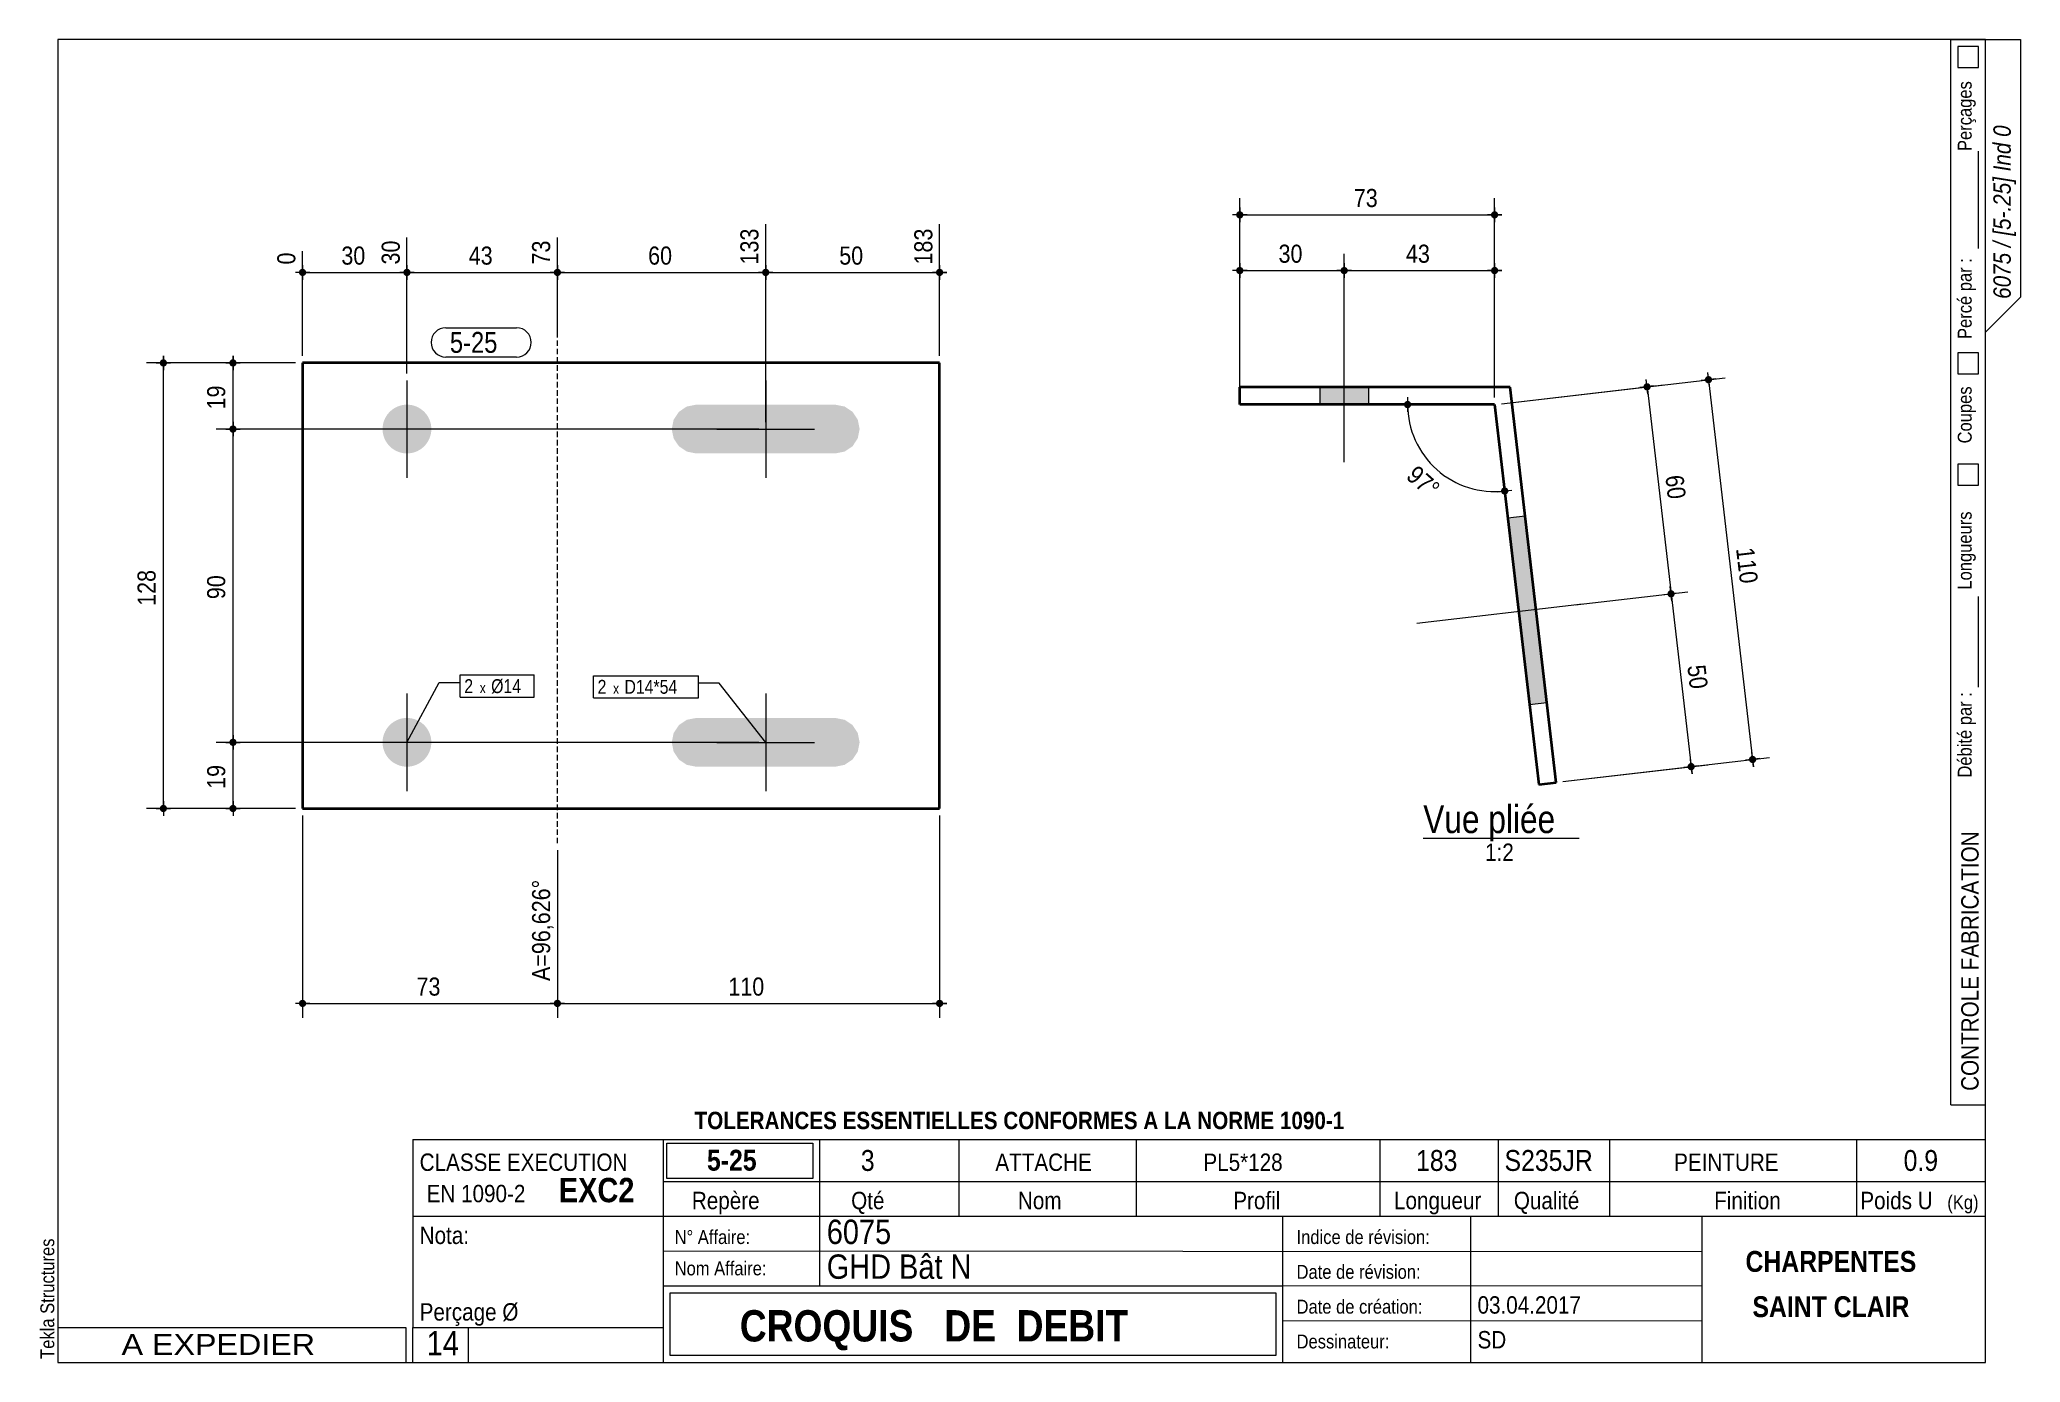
# Model space of a CAD drawing. Header units: millimetres. Extents: x 2 to 287, y 5 to 195.
import ezdxf

# ---------------------------------------------------------------- set-up
doc = ezdxf.new("R2010")
doc.units = ezdxf.units.MM
doc.linetypes.add('CACHE2', pattern=[1.190625, 0.79375, -0.396875])
for name, color, linetype, lineweight in [('Autre type objet', 1, 'Continuous', 0), ('Boulon', 7, 'Continuous', 0), ('Cache', 7, 'Continuous', 0), ('Cotation', 7, 'Continuous', 0), ('Désignation boulon', 3, 'Continuous', 0), ('Feuille dessin', 5, 'Continuous', 0), ('Piece', 2, 'Continuous', 0), ('Repère pièce', 3, 'Continuous', 0)]:
    doc.layers.add(name, color=color, linetype=linetype, lineweight=lineweight)
doc.styles.add('ARIAL', font='ARIAL.TTF')
doc.styles.add('ARIAL_BOLD', font='ARIALBD.TTF')
doc.styles.add('ARIAL_ITALIC', font='ARIALI.TTF')
doc.styles.add('ARIAL_NARROW', font='ARIAL.TTF')
doc.styles.add('COMIC_SANS_MS', font='COMIC.TTF')

# ---------------------------------------------------------------- blocks, each defined once
blk = doc.blocks.new('*A1')
at = {"layer": 'Boulon'}
for points in [[(55.26, 142.56), (55.35, 142.56), (55.43, 142.55), (55.52, 142.55), (55.6, 142.54), (55.69, 142.52), (55.77, 142.51), (55.86, 142.5), (55.94, 142.48), (56.03, 142.46), (56.11, 142.44), (56.19, 142.41), (56.27, 142.39), (56.35, 142.36), (56.43, 142.33), (56.51, 142.3), (56.59, 142.26), (56.67, 142.23), (56.75, 142.19), (56.83, 142.15), (56.9, 142.11), (56.97, 142.06), (57.05, 142.02), (57.12, 141.97), (57.19, 141.92), (57.26, 141.87), (57.33, 141.82), (57.4, 141.77), (57.46, 141.71), (57.53, 141.66), (57.59, 141.6), (57.65, 141.54), (57.71, 141.48), (57.77, 141.41), (57.83, 141.35), (57.88, 141.28), (57.93, 141.22), (57.99, 141.15), (58.04, 141.08), (58.09, 141.01), (58.13, 140.93), (58.18, 140.86), (58.22, 140.79), (58.26, 140.71), (58.3, 140.64), (58.34, 140.56), (58.38, 140.48), (58.41, 140.4), (58.44, 140.32), (58.47, 140.24), (58.5, 140.16), (58.52, 140.08), (58.55, 140), (58.57, 139.91), (58.59, 139.83), (58.61, 139.75), (58.62, 139.66), (58.64, 139.58), (58.65, 139.49), (58.66, 139.41), (58.67, 139.32), (58.67, 139.23), (58.67, 139.15), (58.68, 139.06), (58.67, 138.98), (58.67, 138.89), (58.67, 138.8), (58.66, 138.72), (58.65, 138.63), (58.64, 138.55), (58.62, 138.46), (58.61, 138.38), (58.59, 138.3), (58.57, 138.21), (58.55, 138.13), (58.52, 138.05), (58.5, 137.96), (58.47, 137.88), (58.44, 137.8), (58.41, 137.72), (58.38, 137.64), (58.34, 137.57), (58.3, 137.49), (58.26, 137.41), (58.22, 137.34), (58.18, 137.26), (58.13, 137.19), (58.09, 137.12), (58.04, 137.05), (57.99, 136.98), (57.93, 136.91), (57.88, 136.84), (57.83, 136.78), (57.77, 136.71), (57.71, 136.65), (57.65, 136.59), (57.59, 136.53), (57.53, 136.47), (57.46, 136.41), (57.4, 136.36), (57.33, 136.3), (57.26, 136.25), (57.19, 136.2), (57.12, 136.15), (57.05, 136.11), (56.97, 136.06), (56.9, 136.02), (56.83, 135.98), (56.75, 135.94), (56.67, 135.9), (56.59, 135.86), (56.51, 135.83), (56.43, 135.8), (56.35, 135.77), (56.27, 135.74), (56.19, 135.71), (56.11, 135.69), (56.03, 135.67), (55.94, 135.65), (55.86, 135.63), (55.77, 135.61), (55.69, 135.6), (55.6, 135.59), (55.52, 135.58), (55.43, 135.57), (55.35, 135.57), (55.26, 135.56), (55.18, 135.56), (55.09, 135.56), (55, 135.57), (54.92, 135.57), (54.83, 135.58), (54.75, 135.59), (54.66, 135.6), (54.58, 135.61), (54.49, 135.63), (54.41, 135.65), (54.32, 135.67), (54.24, 135.69), (54.16, 135.71), (54.08, 135.74), (54, 135.77), (53.92, 135.8), (53.84, 135.83), (53.76, 135.86), (53.68, 135.9), (53.6, 135.94), (53.53, 135.98), (53.45, 136.02), (53.38, 136.06), (53.3, 136.11), (53.23, 136.15), (53.16, 136.2), (53.09, 136.25), (53.02, 136.3), (52.95, 136.36), (52.89, 136.41), (52.82, 136.47), (52.76, 136.53), (52.7, 136.59), (52.64, 136.65), (52.58, 136.71), (52.53, 136.78), (52.47, 136.84), (52.42, 136.91), (52.36, 136.98), (52.31, 137.05), (52.27, 137.12), (52.22, 137.19), (52.17, 137.26), (52.13, 137.34), (52.09, 137.41), (52.05, 137.49), (52.01, 137.57), (51.98, 137.64), (51.94, 137.72), (51.91, 137.8), (51.88, 137.88), (51.85, 137.96), (51.83, 138.05), (51.8, 138.13), (51.78, 138.21), (51.76, 138.3), (51.74, 138.38), (51.73, 138.46), (51.71, 138.55), (51.7, 138.63), (51.69, 138.72), (51.68, 138.8), (51.68, 138.89), (51.68, 138.98), (51.68, 139.06), (51.68, 139.15), (51.68, 139.23), (51.68, 139.32), (51.69, 139.41), (51.7, 139.49), (51.71, 139.58), (51.73, 139.66), (51.74, 139.75), (51.76, 139.83), (51.78, 139.91), (51.8, 140), (51.83, 140.08), (51.85, 140.16), (51.88, 140.24), (51.91, 140.32), (51.94, 140.4), (51.98, 140.48), (52.01, 140.56), (52.05, 140.64), (52.09, 140.71), (52.13, 140.79), (52.17, 140.86), (52.22, 140.93), (52.27, 141.01), (52.31, 141.08), (52.36, 141.15), (52.42, 141.22), (52.47, 141.28), (52.53, 141.35), (52.58, 141.41), (52.64, 141.48), (52.7, 141.54), (52.76, 141.6), (52.82, 141.66), (52.89, 141.71), (52.95, 141.77), (53.02, 141.82), (53.09, 141.87), (53.16, 141.92), (53.23, 141.97), (53.3, 142.02), (53.38, 142.06), (53.45, 142.11), (53.53, 142.15), (53.6, 142.19), (53.68, 142.23), (53.76, 142.26), (53.84, 142.3), (53.92, 142.33), (54, 142.36), (54.08, 142.39), (54.16, 142.41), (54.24, 142.44), (54.32, 142.46), (54.41, 142.48), (54.49, 142.5), (54.58, 142.51), (54.66, 142.52), (54.75, 142.54), (54.83, 142.55), (54.92, 142.55), (55, 142.56), (55.09, 142.56), (55.18, 142.56)], [(55.26, 97.56), (55.35, 97.56), (55.43, 97.55), (55.52, 97.55), (55.6, 97.54), (55.69, 97.52), (55.77, 97.51), (55.86, 97.5), (55.94, 97.48), (56.03, 97.46), (56.11, 97.44), (56.19, 97.41), (56.27, 97.39), (56.35, 97.36), (56.43, 97.33), (56.51, 97.3), (56.59, 97.26), (56.67, 97.23), (56.75, 97.19), (56.83, 97.15), (56.9, 97.11), (56.97, 97.06), (57.05, 97.02), (57.12, 96.97), (57.19, 96.92), (57.26, 96.87), (57.33, 96.82), (57.4, 96.77), (57.46, 96.71), (57.53, 96.66), (57.59, 96.6), (57.65, 96.54), (57.71, 96.48), (57.77, 96.41), (57.83, 96.35), (57.88, 96.28), (57.93, 96.22), (57.99, 96.15), (58.04, 96.08), (58.09, 96.01), (58.13, 95.93), (58.18, 95.86), (58.22, 95.79), (58.26, 95.71), (58.3, 95.64), (58.34, 95.56), (58.38, 95.48), (58.41, 95.4), (58.44, 95.32), (58.47, 95.24), (58.5, 95.16), (58.52, 95.08), (58.55, 95), (58.57, 94.91), (58.59, 94.83), (58.61, 94.75), (58.62, 94.66), (58.64, 94.58), (58.65, 94.49), (58.66, 94.41), (58.67, 94.32), (58.67, 94.23), (58.67, 94.15), (58.68, 94.06), (58.67, 93.98), (58.67, 93.89), (58.67, 93.8), (58.66, 93.72), (58.65, 93.63), (58.64, 93.55), (58.62, 93.46), (58.61, 93.38), (58.59, 93.3), (58.57, 93.21), (58.55, 93.13), (58.52, 93.05), (58.5, 92.96), (58.47, 92.88), (58.44, 92.8), (58.41, 92.72), (58.38, 92.64), (58.34, 92.57), (58.3, 92.49), (58.26, 92.41), (58.22, 92.34), (58.18, 92.26), (58.13, 92.19), (58.09, 92.12), (58.04, 92.05), (57.99, 91.98), (57.93, 91.91), (57.88, 91.84), (57.83, 91.78), (57.77, 91.71), (57.71, 91.65), (57.65, 91.59), (57.59, 91.53), (57.53, 91.47), (57.46, 91.41), (57.4, 91.36), (57.33, 91.3), (57.26, 91.25), (57.19, 91.2), (57.12, 91.15), (57.05, 91.11), (56.97, 91.06), (56.9, 91.02), (56.83, 90.98), (56.75, 90.94), (56.67, 90.9), (56.59, 90.86), (56.51, 90.83), (56.43, 90.8), (56.35, 90.77), (56.27, 90.74), (56.19, 90.71), (56.11, 90.69), (56.03, 90.67), (55.94, 90.65), (55.86, 90.63), (55.77, 90.61), (55.69, 90.6), (55.6, 90.59), (55.52, 90.58), (55.43, 90.57), (55.35, 90.57), (55.26, 90.56), (55.18, 90.56), (55.09, 90.56), (55, 90.57), (54.92, 90.57), (54.83, 90.58), (54.75, 90.59), (54.66, 90.6), (54.58, 90.61), (54.49, 90.63), (54.41, 90.65), (54.32, 90.67), (54.24, 90.69), (54.16, 90.71), (54.08, 90.74), (54, 90.77), (53.92, 90.8), (53.84, 90.83), (53.76, 90.86), (53.68, 90.9), (53.6, 90.94), (53.53, 90.98), (53.45, 91.02), (53.38, 91.06), (53.3, 91.11), (53.23, 91.15), (53.16, 91.2), (53.09, 91.25), (53.02, 91.3), (52.95, 91.36), (52.89, 91.41), (52.82, 91.47), (52.76, 91.53), (52.7, 91.59), (52.64, 91.65), (52.58, 91.71), (52.53, 91.78), (52.47, 91.84), (52.42, 91.91), (52.36, 91.98), (52.31, 92.05), (52.27, 92.12), (52.22, 92.19), (52.17, 92.26), (52.13, 92.34), (52.09, 92.41), (52.05, 92.49), (52.01, 92.57), (51.98, 92.64), (51.94, 92.72), (51.91, 92.8), (51.88, 92.88), (51.85, 92.96), (51.83, 93.05), (51.8, 93.13), (51.78, 93.21), (51.76, 93.3), (51.74, 93.38), (51.73, 93.46), (51.71, 93.55), (51.7, 93.63), (51.69, 93.72), (51.68, 93.8), (51.68, 93.89), (51.68, 93.98), (51.68, 94.06), (51.68, 94.15), (51.68, 94.23), (51.68, 94.32), (51.69, 94.41), (51.7, 94.49), (51.71, 94.58), (51.73, 94.66), (51.74, 94.75), (51.76, 94.83), (51.78, 94.91), (51.8, 95), (51.83, 95.08), (51.85, 95.16), (51.88, 95.24), (51.91, 95.32), (51.94, 95.4), (51.98, 95.48), (52.01, 95.56), (52.05, 95.64), (52.09, 95.71), (52.13, 95.79), (52.17, 95.86), (52.22, 95.93), (52.27, 96.01), (52.31, 96.08), (52.36, 96.15), (52.42, 96.22), (52.47, 96.28), (52.53, 96.35), (52.58, 96.41), (52.64, 96.48), (52.7, 96.54), (52.76, 96.6), (52.82, 96.66), (52.89, 96.71), (52.95, 96.77), (53.02, 96.82), (53.09, 96.87), (53.16, 96.92), (53.23, 96.97), (53.3, 97.02), (53.38, 97.06), (53.45, 97.11), (53.53, 97.15), (53.6, 97.19), (53.68, 97.23), (53.76, 97.26), (53.84, 97.3), (53.92, 97.33), (54, 97.36), (54.08, 97.39), (54.16, 97.41), (54.24, 97.44), (54.32, 97.46), (54.41, 97.48), (54.49, 97.5), (54.58, 97.51), (54.66, 97.52), (54.75, 97.54), (54.83, 97.55), (54.92, 97.55), (55, 97.56), (55.09, 97.56), (55.18, 97.56)]]:
    blk.add_hatch(color=256, dxfattribs=at).paths.add_polyline_path(points, flags=17)
at = {"layer": 'Boulon', "linetype": 'Continuous', "lineweight": 0}
for p, q in [((55.18, 146.06), (55.18, 132.06)), ((62.18, 139.06), (48.18, 139.06)), ((55.18, 101.06), (55.18, 87.06)), ((62.18, 94.06), (48.18, 94.06))]:
    blk.add_line(p, q, dxfattribs=at)
blk = doc.blocks.new('*A2')
at = {"layer": 'Boulon'}
for points in [[(93.49, 137.72), (93.22, 139.06), (93.49, 140.4), (94.25, 141.54), (95.38, 142.3), (96.72, 142.56), (116.72, 142.56), (118.06, 142.3), (119.2, 141.54), (119.95, 140.4), (120.22, 139.06), (119.95, 137.72), (119.2, 136.59), (118.06, 135.83), (116.72, 135.56), (96.72, 135.56), (95.38, 135.83), (94.25, 136.59)], [(93.49, 92.72), (93.22, 94.06), (93.49, 95.4), (94.25, 96.54), (95.38, 97.3), (96.72, 97.56), (116.72, 97.56), (118.06, 97.3), (119.2, 96.54), (119.95, 95.4), (120.22, 94.06), (119.95, 92.72), (119.2, 91.59), (118.06, 90.83), (116.72, 90.56), (96.72, 90.56), (95.38, 90.83), (94.25, 91.59)]]:
    blk.add_hatch(color=256, dxfattribs=at).paths.add_polyline_path(points, flags=17)
at = {"layer": 'Boulon', "linetype": 'Continuous', "lineweight": 0}
for p, q in [((106.72, 146.06), (106.72, 132.06)), ((99.72, 139.06), (113.72, 139.06)), ((106.72, 101.06), (106.72, 87.06)), ((99.72, 94.06), (113.72, 94.06))]:
    blk.add_line(p, q, dxfattribs=at)
blk = doc.blocks.new('*A3')
at = {"layer": 'Cache', "color": 7, "linetype": 'CACHE2', "lineweight": 20}
blk.add_line((76.789186, 79.562345), (76.789186, 153.562345), dxfattribs=at)
at = {"layer": 'Piece', "color": 2, "linetype": 'Continuous', "lineweight": 40}
for p, q in [((131.710535, 148.562345), (40.175885, 148.562345)), ((40.175885, 148.562345), (40.175885, 84.562345)), ((131.710535, 84.562345), (131.710535, 148.562345)), ((40.175885, 84.562345), (131.710535, 84.562345))]:
    blk.add_line(p, q, dxfattribs=at)
blk = doc.blocks.new('*A4')
at = {"layer": 'Boulon'}
blk.add_hatch(color=256, dxfattribs=at).paths.add_polyline_path([(186.34, 142.58), (186.34, 145.08), (193.34, 145.08), (193.34, 142.58)], flags=17)
blk.add_hatch(color=256, dxfattribs=at).paths.add_polyline_path([(186.34, 142.58), (186.34, 145.08), (193.34, 145.08), (193.34, 142.58)], flags=17)
at = {"layer": 'Boulon', "linetype": 'Continuous', "lineweight": 0}
for p, q in [((189.84, 134.33), (189.84, 160.83)), ((189.84, 134.33), (189.84, 160.83)), ((186.34, 145.08), (186.34, 142.58)), ((186.34, 145.08), (186.34, 142.58)), ((193.34, 145.08), (193.34, 142.58)), ((193.34, 145.08), (193.34, 142.58))]:
    blk.add_line(p, q, dxfattribs=at)
blk = doc.blocks.new('*A5')
at = {"layer": 'Boulon'}
blk.add_hatch(color=256, dxfattribs=at).paths.add_polyline_path([(218.95, 99.73), (216.47, 99.44), (213.35, 126.26), (215.83, 126.55)], flags=17)
blk.add_hatch(color=256, dxfattribs=at).paths.add_polyline_path([(218.95, 99.73), (216.47, 99.44), (213.35, 126.26), (215.83, 126.55)], flags=17)
at = {"layer": 'Boulon', "linetype": 'Continuous', "lineweight": 0}
for p, q in [((215.83, 126.55), (213.35, 126.26)), ((215.83, 126.55), (213.35, 126.26)), ((224.1, 113.92), (200.26, 111.15)), ((224.1, 113.92), (200.26, 111.15)), ((218.95, 99.73), (216.47, 99.44)), ((218.95, 99.73), (216.47, 99.44))]:
    blk.add_line(p, q, dxfattribs=at)
blk = doc.blocks.new('*A6')
at = {"layer": 'Piece', "color": 2, "linetype": 'Continuous', "lineweight": 40}
for p, q in [((213.680673, 145.081092), (174.840979, 145.081092)), ((174.840979, 142.581092), (174.840979, 145.081092)), ((211.454281, 142.581092), (174.840979, 142.581092)), ((211.454281, 142.581092), (217.791762, 88.026616)), ((220.275062, 88.315096), (213.680673, 145.081092)), ((217.791762, 88.026616), (220.275062, 88.315096))]:
    blk.add_line(p, q, dxfattribs=at)
blk = doc.blocks.new('*A7')
at = {"layer": 'Feuille dessin', "linetype": 'Continuous', "lineweight": 0}
for p, q in [((282, 195), (5, 195)), ((5, 195), (5, 5)), ((282, 5), (282, 195)), ((5, 5), (282, 5))]:
    blk.add_line(p, q, dxfattribs=at)
at = {"layer": 'Feuille dessin', "style": 'ARIAL', "width": 0.85}
blk.add_text('Tekla Structures', height=2, rotation=90, dxfattribs=at).set_placement((4.5, 5.5))
blk = doc.blocks.new('*A8')
at = {"layer": 'Autre type objet', "linetype": 'Continuous', "lineweight": 0}
for p, q in [((56, 37), (92, 37)), ((56, 37), (56, 10)), ((92, 37), (92, 10)), ((56, 26), (92, 26)), ((56, 10), (92, 10)), ((56, 5), (56, 10)), ((64, 5), (64, 10)), ((56, 5), (64, 5))]:
    blk.add_line(p, q, dxfattribs=at)
at = {"layer": 'Autre type objet', "width": 0.85}
for s, height, style, p in [('CLASSE EXECUTION', 2.5, 'ARIAL', (57, 32.5)), ('EXC2', 3.5, 'ARIAL_BOLD', (77, 28)), ('EN 1090-2', 2.5, 'ARIAL', (58, 28)), ('Nota:', 2.5, 'ARIAL', (57, 22)), ('Perçage Ø', 2.5, 'ARIAL', (57, 11)), ('14', 3.5, 'ARIAL_NARROW', (58.014234, 6))]:
    blk.add_text(s, height=height, dxfattribs=dict(at, style=style)).set_placement(p)
blk = doc.blocks.new('*A9')
at = {"layer": 'Autre type objet', "linetype": 'Continuous', "lineweight": 0}
for p, q in [((277, 42), (277, 195)), ((277, 195), (287, 195)), ((278, 194), (278, 191)), ((281, 194), (278, 194)), ((281, 191), (281, 194)), ((282, 42), (282, 195)), ((287, 195), (287, 158)), ((278, 191), (281, 191)), ((281, 165), (281, 179)), ((287, 158), (282, 153)), ((278, 150), (278, 147)), ((281, 150), (278, 150)), ((281, 147), (281, 150)), ((278, 147), (281, 147)), ((278, 134), (278, 131)), ((281, 134), (278, 134)), ((281, 131), (281, 134)), ((278, 131), (281, 131)), ((281, 102), (281, 115)), ((277, 42), (282, 42))]:
    blk.add_line(p, q, dxfattribs=at)
at = {"layer": 'Autre type objet', "width": 0.85}
for s, height, style, p in [('Perçages', 2, 'ARIAL', (280, 179)), ('6075 / [5-.25] Ind 0', 2.5, 'ARIAL_ITALIC', (285.619109, 157.760245)), ('Percé par :', 2, 'ARIAL', (280, 152)), ('Coupes', 2, 'ARIAL', (280, 137)), ('Longueurs', 2, 'ARIAL', (280, 116)), ('Débité par :', 2, 'ARIAL', (280, 89)), ('CONTROLE FABRICATION', 2.5, 'ARIAL', (281, 44))]:
    blk.add_text(s, height=height, rotation=90, dxfattribs=dict(at, style=style)).set_placement(p)
blk = doc.blocks.new('*A10')
at = {"layer": 'Autre type objet', "linetype": 'Continuous', "lineweight": 0}
for p, q in [((92, 37), (282, 37)), ((92, 37), (92, 31)), ((114.5, 31), (114.5, 37)), ((134.5, 31), (134.5, 37)), ((160, 31), (160, 37)), ((195, 31), (195, 37)), ((212, 31), (212, 37)), ((228, 31), (228, 37)), ((263.5, 31), (263.5, 37)), ((282, 31), (282, 37)), ((92.51953, 36.5), (113.5, 36.5)), ((92.51953, 31.394341), (92.51953, 36.5)), ((113.5, 36.5), (113.5, 31.394341)), ((113.5, 31.394341), (92.51953, 31.394341)), ((92, 31), (282, 31)), ((92, 31), (92, 5)), ((114.5, 16), (114.5, 31)), ((134.5, 26), (134.5, 31)), ((160, 26), (160, 31)), ((195, 26), (195, 31)), ((212, 26), (212, 31)), ((228, 26), (228, 31)), ((263.5, 26), (263.5, 31)), ((282, 5), (282, 31)), ((92, 26), (282, 26)), ((181, 26), (181, 5)), ((208, 26), (208, 5)), ((241.262466, 5), (241.262466, 26)), ((92, 21), (241.327069, 20.935451)), ((92, 16), (181, 16)), ((93, 15), (180, 15)), ((93, 6), (93, 15)), ((180, 15), (180, 6)), ((181, 16), (241.297815, 16.021151)), ((181, 11), (241.217807, 10.969512)), ((180, 6), (93, 6)), ((92, 5), (282, 5))]:
    blk.add_line(p, q, dxfattribs=at)
at = {"layer": 'Autre type objet', "width": 0.85}
for s, height, style, p in [('TOLERANCES ESSENTIELLES CONFORMES A LA NORME 1090-1', 2.5, 'ARIAL_BOLD', (96.5, 38.5)), ('5-25', 3, 'ARIAL_BOLD', (98.285724, 32.540141)), ('3', 3, 'ARIAL', (120.389893, 32.5)), ('ATTACHE', 2.5, 'ARIAL', (139.718018, 32.5)), ('PL5*128', 2.5, 'ARIAL', (169.61084, 32.5)), ('183', 3, 'ARIAL', (200.165771, 32.5)), ('S235JR', 3, 'ARIAL', (212.880127, 32.5)), ('PEINTURE', 2.5, 'ARIAL', (237.24646, 32.5)), ('0.9', 3, 'ARIAL', (270.222412, 32.5)), ('Repère', 2.5, 'ARIAL', (96.112978, 27)), ('Qté', 2.5, 'ARIAL', (119, 27)), ('Nom', 2.5, 'ARIAL', (142.961426, 27)), ('Profil', 2.5, 'ARIAL', (173.903564, 27)), ('Longueur', 2.5, 'ARIAL', (197, 27)), ('Qualité', 2.5, 'ARIAL', (214.218018, 27)), ('Finition', 2.5, 'ARIAL', (243, 27)), ('Poids U', 2.5, 'ARIAL', (264, 27)), ('(Kg)', 2, 'ARIAL', (276.5, 27)), ('N° Affaire:', 2, 'ARIAL', (93.640566, 22)), ('6075', 3.5, 'ARIAL', (115.5, 22)), ('Indice de révision:', 2, 'ARIAL', (183, 22)), ('GHD Bât N', 3.5, 'ARIAL', (115.5, 17)), ('CHARPENTES', 3, 'ARIAL_BOLD', (247.5, 18)), ('Nom Affaire:', 2, 'ARIAL', (93.640566, 17.5)), ('Date de révision:', 2, 'ARIAL', (183, 17)), ('03.04.2017', 2.5, 'ARIAL', (209, 12)), ('SAINT CLAIR', 3, 'ARIAL_BOLD', (248.5, 11.5)), ('CROQUIS   DE  DEBIT', 4.5, 'ARIAL_BOLD', (103, 8)), ('Date de création:', 2, 'ARIAL', (183, 12)), ('Dessinateur:', 2, 'ARIAL', (183, 7)), ('SD', 2.5, 'ARIAL', (209, 7))]:
    blk.add_text(s, height=height, dxfattribs=dict(at, style=style)).set_placement(p)
blk = doc.blocks.new('*A11')
at = {"layer": 'Autre type objet', "linetype": 'Continuous', "lineweight": 0}
for p, q in [((5, 10), (55, 10)), ((5, 10), (5, 5)), ((55, 10), (55, 5)), ((5, 5), (55, 5))]:
    blk.add_line(p, q, dxfattribs=at)
at = {"layer": 'Autre type objet', "style": 'ARIAL', "width": 1.105}
blk.add_text('A EXPEDIER', height=3, dxfattribs=at).set_placement((14.169647, 6.073465))
blk = doc.blocks.new('*A12')
at = {"layer": 'Cotation'}
for points in [[(40.15, 161.04), (40.12, 161.04), (40.1, 161.05), (40.07, 161.05), (40.05, 161.06), (40.02, 161.06), (40, 161.07), (39.98, 161.08), (39.95, 161.09), (39.93, 161.1), (39.91, 161.12), (39.89, 161.13), (39.87, 161.14), (39.85, 161.16), (39.83, 161.18), (39.81, 161.19), (39.79, 161.21), (39.77, 161.23), (39.76, 161.25), (39.74, 161.27), (39.73, 161.3), (39.72, 161.32), (39.71, 161.34), (39.7, 161.36), (39.69, 161.39), (39.68, 161.41), (39.67, 161.44), (39.67, 161.46), (39.66, 161.49), (39.66, 161.51), (39.66, 161.54), (39.66, 161.56), (39.66, 161.59), (39.66, 161.61), (39.66, 161.64), (39.67, 161.66), (39.67, 161.69), (39.68, 161.71), (39.69, 161.74), (39.7, 161.76), (39.71, 161.78), (39.72, 161.81), (39.73, 161.83), (39.74, 161.85), (39.76, 161.87), (39.77, 161.89), (39.79, 161.91), (39.81, 161.93), (39.83, 161.95), (39.85, 161.96), (39.87, 161.98), (39.89, 161.99), (39.91, 162.01), (39.93, 162.02), (39.95, 162.03), (39.98, 162.04), (40, 162.05), (40.02, 162.06), (40.05, 162.07), (40.07, 162.07), (40.1, 162.08), (40.12, 162.08), (40.15, 162.08), (40.18, 162.08), (40.2, 162.08), (40.23, 162.08), (40.25, 162.08), (40.28, 162.07), (40.3, 162.07), (40.33, 162.06), (40.35, 162.05), (40.37, 162.04), (40.4, 162.03), (40.42, 162.02), (40.44, 162.01), (40.46, 161.99), (40.49, 161.98), (40.51, 161.96), (40.53, 161.95), (40.54, 161.93), (40.56, 161.91), (40.58, 161.89), (40.59, 161.87), (40.61, 161.85), (40.62, 161.83), (40.63, 161.81), (40.65, 161.78), (40.66, 161.76), (40.67, 161.74), (40.67, 161.71), (40.68, 161.69), (40.69, 161.66), (40.69, 161.64), (40.69, 161.61), (40.7, 161.59), (40.7, 161.56), (40.7, 161.54), (40.69, 161.51), (40.69, 161.49), (40.69, 161.46), (40.68, 161.44), (40.67, 161.41), (40.67, 161.39), (40.66, 161.36), (40.65, 161.34), (40.63, 161.32), (40.62, 161.3), (40.61, 161.27), (40.59, 161.25), (40.58, 161.23), (40.56, 161.21), (40.54, 161.19), (40.53, 161.18), (40.51, 161.16), (40.49, 161.14), (40.46, 161.13), (40.44, 161.12), (40.42, 161.1), (40.4, 161.09), (40.37, 161.08), (40.35, 161.07), (40.33, 161.06), (40.3, 161.06), (40.28, 161.05), (40.25, 161.05), (40.23, 161.04), (40.2, 161.04), (40.18, 161.04)], [(55.15, 161.04), (55.12, 161.04), (55.1, 161.05), (55.07, 161.05), (55.05, 161.06), (55.02, 161.06), (55, 161.07), (54.98, 161.08), (54.95, 161.09), (54.93, 161.1), (54.91, 161.12), (54.89, 161.13), (54.87, 161.14), (54.85, 161.16), (54.83, 161.18), (54.81, 161.19), (54.79, 161.21), (54.77, 161.23), (54.76, 161.25), (54.74, 161.27), (54.73, 161.3), (54.72, 161.32), (54.71, 161.34), (54.69, 161.36), (54.69, 161.39), (54.68, 161.41), (54.67, 161.44), (54.67, 161.46), (54.66, 161.49), (54.66, 161.51), (54.66, 161.54), (54.66, 161.56), (54.66, 161.59), (54.66, 161.61), (54.66, 161.64), (54.67, 161.66), (54.67, 161.69), (54.68, 161.71), (54.69, 161.74), (54.69, 161.76), (54.71, 161.78), (54.72, 161.81), (54.73, 161.83), (54.74, 161.85), (54.76, 161.87), (54.77, 161.89), (54.79, 161.91), (54.81, 161.93), (54.83, 161.95), (54.85, 161.96), (54.87, 161.98), (54.89, 161.99), (54.91, 162.01), (54.93, 162.02), (54.95, 162.03), (54.98, 162.04), (55, 162.05), (55.02, 162.06), (55.05, 162.07), (55.07, 162.07), (55.1, 162.08), (55.12, 162.08), (55.15, 162.08), (55.18, 162.08), (55.2, 162.08), (55.23, 162.08), (55.25, 162.08), (55.28, 162.07), (55.3, 162.07), (55.33, 162.06), (55.35, 162.05), (55.37, 162.04), (55.4, 162.03), (55.42, 162.02), (55.44, 162.01), (55.46, 161.99), (55.49, 161.98), (55.51, 161.96), (55.52, 161.95), (55.54, 161.93), (55.56, 161.91), (55.58, 161.89), (55.59, 161.87), (55.61, 161.85), (55.62, 161.83), (55.63, 161.81), (55.65, 161.78), (55.66, 161.76), (55.66, 161.74), (55.67, 161.71), (55.68, 161.69), (55.69, 161.66), (55.69, 161.64), (55.69, 161.61), (55.69, 161.59), (55.7, 161.56), (55.69, 161.54), (55.69, 161.51), (55.69, 161.49), (55.69, 161.46), (55.68, 161.44), (55.67, 161.41), (55.66, 161.39), (55.66, 161.36), (55.65, 161.34), (55.63, 161.32), (55.62, 161.3), (55.61, 161.27), (55.59, 161.25), (55.58, 161.23), (55.56, 161.21), (55.54, 161.19), (55.52, 161.18), (55.51, 161.16), (55.49, 161.14), (55.46, 161.13), (55.44, 161.12), (55.42, 161.1), (55.4, 161.09), (55.37, 161.08), (55.35, 161.07), (55.33, 161.06), (55.3, 161.06), (55.28, 161.05), (55.25, 161.05), (55.23, 161.04), (55.2, 161.04), (55.18, 161.04)]]:
    blk.add_hatch(color=256, dxfattribs=at).paths.add_polyline_path(points, flags=17)
at = {"layer": 'Cotation', "linetype": 'Continuous', "lineweight": 0}
for p, q in [((55.18, 147.06), (55.18, 166.56)), ((40.18, 149.56), (40.18, 164.63)), ((40.18, 162.6), (40.18, 160.52)), ((55.18, 162.6), (55.18, 160.52)), ((41.22, 161.56), (39.14, 161.56)), ((40.18, 161.56), (39.14, 161.56)), ((40.18, 161.56), (55.18, 161.56)), ((56.22, 161.56), (54.14, 161.56)), ((55.18, 161.56), (56.22, 161.56))]:
    blk.add_line(p, q, dxfattribs=at)
at = {"layer": 'Cotation'}
for p in [(40.18, 161.56), (55.18, 161.56)]:
    blk.add_point(p, dxfattribs=at)
at = {"layer": 'Cotation', "style": 'ARIAL', "width": 0.85}
blk.add_text('30', height=2.6, dxfattribs=at).set_placement((45.75, 162.68))
for s, p in [('30', (54.14, 162.7)), ('0', (39.14, 162.7))]:
    blk.add_text(s, height=2.6, rotation=90.0002, dxfattribs=at).set_placement(p)
blk = doc.blocks.new('*A13')
at = {"layer": 'Cotation'}
for points in [[(55.15, 161.04), (55.12, 161.04), (55.1, 161.05), (55.07, 161.05), (55.05, 161.06), (55.02, 161.06), (55, 161.07), (54.98, 161.08), (54.95, 161.09), (54.93, 161.1), (54.91, 161.12), (54.89, 161.13), (54.87, 161.14), (54.85, 161.16), (54.83, 161.18), (54.81, 161.19), (54.79, 161.21), (54.77, 161.23), (54.76, 161.25), (54.74, 161.27), (54.73, 161.3), (54.72, 161.32), (54.71, 161.34), (54.69, 161.36), (54.69, 161.39), (54.68, 161.41), (54.67, 161.44), (54.67, 161.46), (54.66, 161.49), (54.66, 161.51), (54.66, 161.54), (54.66, 161.56), (54.66, 161.59), (54.66, 161.61), (54.66, 161.64), (54.67, 161.66), (54.67, 161.69), (54.68, 161.71), (54.69, 161.74), (54.69, 161.76), (54.71, 161.78), (54.72, 161.81), (54.73, 161.83), (54.74, 161.85), (54.76, 161.87), (54.77, 161.89), (54.79, 161.91), (54.81, 161.93), (54.83, 161.95), (54.85, 161.96), (54.87, 161.98), (54.89, 161.99), (54.91, 162.01), (54.93, 162.02), (54.95, 162.03), (54.98, 162.04), (55, 162.05), (55.02, 162.06), (55.05, 162.07), (55.07, 162.07), (55.1, 162.08), (55.12, 162.08), (55.15, 162.08), (55.18, 162.08), (55.2, 162.08), (55.23, 162.08), (55.25, 162.08), (55.28, 162.07), (55.3, 162.07), (55.33, 162.06), (55.35, 162.05), (55.37, 162.04), (55.4, 162.03), (55.42, 162.02), (55.44, 162.01), (55.46, 161.99), (55.49, 161.98), (55.51, 161.96), (55.52, 161.95), (55.54, 161.93), (55.56, 161.91), (55.58, 161.89), (55.59, 161.87), (55.61, 161.85), (55.62, 161.83), (55.63, 161.81), (55.65, 161.78), (55.66, 161.76), (55.66, 161.74), (55.67, 161.71), (55.68, 161.69), (55.69, 161.66), (55.69, 161.64), (55.69, 161.61), (55.69, 161.59), (55.7, 161.56), (55.69, 161.54), (55.69, 161.51), (55.69, 161.49), (55.69, 161.46), (55.68, 161.44), (55.67, 161.41), (55.66, 161.39), (55.66, 161.36), (55.65, 161.34), (55.63, 161.32), (55.62, 161.3), (55.61, 161.27), (55.59, 161.25), (55.58, 161.23), (55.56, 161.21), (55.54, 161.19), (55.52, 161.18), (55.51, 161.16), (55.49, 161.14), (55.46, 161.13), (55.44, 161.12), (55.42, 161.1), (55.4, 161.09), (55.37, 161.08), (55.35, 161.07), (55.33, 161.06), (55.3, 161.06), (55.28, 161.05), (55.25, 161.05), (55.23, 161.04), (55.2, 161.04), (55.18, 161.04)], [(76.76, 161.04), (76.74, 161.04), (76.71, 161.05), (76.69, 161.05), (76.66, 161.06), (76.64, 161.06), (76.61, 161.07), (76.59, 161.08), (76.57, 161.09), (76.54, 161.1), (76.52, 161.12), (76.5, 161.13), (76.48, 161.14), (76.46, 161.16), (76.44, 161.18), (76.42, 161.19), (76.4, 161.21), (76.39, 161.23), (76.37, 161.25), (76.36, 161.27), (76.34, 161.3), (76.33, 161.32), (76.32, 161.34), (76.31, 161.36), (76.3, 161.39), (76.29, 161.41), (76.28, 161.44), (76.28, 161.46), (76.27, 161.49), (76.27, 161.51), (76.27, 161.54), (76.27, 161.56), (76.27, 161.59), (76.27, 161.61), (76.27, 161.64), (76.28, 161.66), (76.28, 161.69), (76.29, 161.71), (76.3, 161.74), (76.31, 161.76), (76.32, 161.78), (76.33, 161.81), (76.34, 161.83), (76.36, 161.85), (76.37, 161.87), (76.39, 161.89), (76.4, 161.91), (76.42, 161.93), (76.44, 161.95), (76.46, 161.96), (76.48, 161.98), (76.5, 161.99), (76.52, 162.01), (76.54, 162.02), (76.57, 162.03), (76.59, 162.04), (76.61, 162.05), (76.64, 162.06), (76.66, 162.07), (76.69, 162.07), (76.71, 162.08), (76.74, 162.08), (76.76, 162.08), (76.79, 162.08), (76.81, 162.08), (76.84, 162.08), (76.87, 162.08), (76.89, 162.07), (76.92, 162.07), (76.94, 162.06), (76.96, 162.05), (76.99, 162.04), (77.01, 162.03), (77.03, 162.02), (77.06, 162.01), (77.08, 161.99), (77.1, 161.98), (77.12, 161.96), (77.14, 161.95), (77.16, 161.93), (77.17, 161.91), (77.19, 161.89), (77.21, 161.87), (77.22, 161.85), (77.24, 161.83), (77.25, 161.81), (77.26, 161.78), (77.27, 161.76), (77.28, 161.74), (77.29, 161.71), (77.29, 161.69), (77.3, 161.66), (77.3, 161.64), (77.31, 161.61), (77.31, 161.59), (77.31, 161.56), (77.31, 161.54), (77.31, 161.51), (77.3, 161.49), (77.3, 161.46), (77.29, 161.44), (77.29, 161.41), (77.28, 161.39), (77.27, 161.36), (77.26, 161.34), (77.25, 161.32), (77.24, 161.3), (77.22, 161.27), (77.21, 161.25), (77.19, 161.23), (77.17, 161.21), (77.16, 161.19), (77.14, 161.18), (77.12, 161.16), (77.1, 161.14), (77.08, 161.13), (77.06, 161.12), (77.03, 161.1), (77.01, 161.09), (76.99, 161.08), (76.96, 161.07), (76.94, 161.06), (76.92, 161.06), (76.89, 161.05), (76.87, 161.05), (76.84, 161.04), (76.81, 161.04), (76.79, 161.04)]]:
    blk.add_hatch(color=256, dxfattribs=at).paths.add_polyline_path(points, flags=17)
at = {"layer": 'Cotation', "linetype": 'Continuous', "lineweight": 0}
for p, q in [((55.18, 147.06), (55.18, 166.56)), ((76.79, 152.82), (76.79, 166.56)), ((55.18, 162.6), (55.18, 160.52)), ((76.79, 162.6), (76.79, 160.52)), ((56.22, 161.56), (54.14, 161.56)), ((55.18, 161.56), (54.14, 161.56)), ((55.18, 161.56), (76.79, 161.56)), ((77.83, 161.56), (75.75, 161.56)), ((76.79, 161.56), (77.83, 161.56))]:
    blk.add_line(p, q, dxfattribs=at)
at = {"layer": 'Cotation'}
for p in [(55.18, 161.56), (76.79, 161.56)]:
    blk.add_point(p, dxfattribs=at)
at = {"layer": 'Cotation', "style": 'ARIAL', "width": 0.85}
blk.add_text('43', height=2.6, dxfattribs=at).set_placement((64.05, 162.68))
blk.add_text('73', height=2.6, rotation=90.0002, dxfattribs=at).set_placement((75.75, 162.7))
blk = doc.blocks.new('*A14')
at = {"layer": 'Cotation'}
for points in [[(76.76, 161.04), (76.74, 161.04), (76.71, 161.05), (76.69, 161.05), (76.66, 161.06), (76.64, 161.06), (76.61, 161.07), (76.59, 161.08), (76.57, 161.09), (76.54, 161.1), (76.52, 161.12), (76.5, 161.13), (76.48, 161.14), (76.46, 161.16), (76.44, 161.18), (76.42, 161.19), (76.4, 161.21), (76.39, 161.23), (76.37, 161.25), (76.36, 161.27), (76.34, 161.3), (76.33, 161.32), (76.32, 161.34), (76.31, 161.36), (76.3, 161.39), (76.29, 161.41), (76.28, 161.44), (76.28, 161.46), (76.27, 161.49), (76.27, 161.51), (76.27, 161.54), (76.27, 161.56), (76.27, 161.59), (76.27, 161.61), (76.27, 161.64), (76.28, 161.66), (76.28, 161.69), (76.29, 161.71), (76.3, 161.74), (76.31, 161.76), (76.32, 161.78), (76.33, 161.81), (76.34, 161.83), (76.36, 161.85), (76.37, 161.87), (76.39, 161.89), (76.4, 161.91), (76.42, 161.93), (76.44, 161.95), (76.46, 161.96), (76.48, 161.98), (76.5, 161.99), (76.52, 162.01), (76.54, 162.02), (76.57, 162.03), (76.59, 162.04), (76.61, 162.05), (76.64, 162.06), (76.66, 162.07), (76.69, 162.07), (76.71, 162.08), (76.74, 162.08), (76.76, 162.08), (76.79, 162.08), (76.81, 162.08), (76.84, 162.08), (76.87, 162.08), (76.89, 162.07), (76.92, 162.07), (76.94, 162.06), (76.96, 162.05), (76.99, 162.04), (77.01, 162.03), (77.03, 162.02), (77.06, 162.01), (77.08, 161.99), (77.1, 161.98), (77.12, 161.96), (77.14, 161.95), (77.16, 161.93), (77.17, 161.91), (77.19, 161.89), (77.21, 161.87), (77.22, 161.85), (77.24, 161.83), (77.25, 161.81), (77.26, 161.78), (77.27, 161.76), (77.28, 161.74), (77.29, 161.71), (77.29, 161.69), (77.3, 161.66), (77.3, 161.64), (77.31, 161.61), (77.31, 161.59), (77.31, 161.56), (77.31, 161.54), (77.31, 161.51), (77.3, 161.49), (77.3, 161.46), (77.29, 161.44), (77.29, 161.41), (77.28, 161.39), (77.27, 161.36), (77.26, 161.34), (77.25, 161.32), (77.24, 161.3), (77.22, 161.27), (77.21, 161.25), (77.19, 161.23), (77.17, 161.21), (77.16, 161.19), (77.14, 161.18), (77.12, 161.16), (77.1, 161.14), (77.08, 161.13), (77.06, 161.12), (77.03, 161.1), (77.01, 161.09), (76.99, 161.08), (76.96, 161.07), (76.94, 161.06), (76.92, 161.06), (76.89, 161.05), (76.87, 161.05), (76.84, 161.04), (76.81, 161.04), (76.79, 161.04)], [(106.7, 161.04), (106.67, 161.04), (106.64, 161.05), (106.62, 161.05), (106.59, 161.06), (106.57, 161.06), (106.55, 161.07), (106.52, 161.08), (106.5, 161.09), (106.48, 161.1), (106.45, 161.12), (106.43, 161.13), (106.41, 161.14), (106.39, 161.16), (106.37, 161.18), (106.35, 161.19), (106.34, 161.21), (106.32, 161.23), (106.3, 161.25), (106.29, 161.27), (106.28, 161.3), (106.26, 161.32), (106.25, 161.34), (106.24, 161.36), (106.23, 161.39), (106.22, 161.41), (106.22, 161.44), (106.21, 161.46), (106.21, 161.49), (106.2, 161.51), (106.2, 161.54), (106.2, 161.56), (106.2, 161.59), (106.2, 161.61), (106.21, 161.64), (106.21, 161.66), (106.22, 161.69), (106.22, 161.71), (106.23, 161.74), (106.24, 161.76), (106.25, 161.78), (106.26, 161.81), (106.28, 161.83), (106.29, 161.85), (106.3, 161.87), (106.32, 161.89), (106.34, 161.91), (106.35, 161.93), (106.37, 161.95), (106.39, 161.96), (106.41, 161.98), (106.43, 161.99), (106.45, 162.01), (106.48, 162.02), (106.5, 162.03), (106.52, 162.04), (106.55, 162.05), (106.57, 162.06), (106.59, 162.07), (106.62, 162.07), (106.64, 162.08), (106.67, 162.08), (106.7, 162.08), (106.72, 162.08), (106.75, 162.08), (106.77, 162.08), (106.8, 162.08), (106.82, 162.07), (106.85, 162.07), (106.87, 162.06), (106.9, 162.05), (106.92, 162.04), (106.94, 162.03), (106.97, 162.02), (106.99, 162.01), (107.01, 161.99), (107.03, 161.98), (107.05, 161.96), (107.07, 161.95), (107.09, 161.93), (107.11, 161.91), (107.12, 161.89), (107.14, 161.87), (107.15, 161.85), (107.17, 161.83), (107.18, 161.81), (107.19, 161.78), (107.2, 161.76), (107.21, 161.74), (107.22, 161.71), (107.23, 161.69), (107.23, 161.66), (107.24, 161.64), (107.24, 161.61), (107.24, 161.59), (107.24, 161.56), (107.24, 161.54), (107.24, 161.51), (107.24, 161.49), (107.23, 161.46), (107.23, 161.44), (107.22, 161.41), (107.21, 161.39), (107.2, 161.36), (107.19, 161.34), (107.18, 161.32), (107.17, 161.3), (107.15, 161.27), (107.14, 161.25), (107.12, 161.23), (107.11, 161.21), (107.09, 161.19), (107.07, 161.18), (107.05, 161.16), (107.03, 161.14), (107.01, 161.13), (106.99, 161.12), (106.97, 161.1), (106.94, 161.09), (106.92, 161.08), (106.9, 161.07), (106.87, 161.06), (106.85, 161.06), (106.82, 161.05), (106.8, 161.05), (106.77, 161.04), (106.75, 161.04), (106.72, 161.04)]]:
    blk.add_hatch(color=256, dxfattribs=at).paths.add_polyline_path(points, flags=17)
at = {"layer": 'Cotation', "linetype": 'Continuous', "lineweight": 0}
for p, q in [((106.72, 140.06), (106.72, 168.49)), ((76.79, 152.82), (76.79, 166.56)), ((76.79, 162.6), (76.79, 160.52)), ((106.72, 162.6), (106.72, 160.52)), ((77.83, 161.56), (75.75, 161.56)), ((76.79, 161.56), (75.75, 161.56)), ((76.79, 161.56), (106.72, 161.56)), ((107.76, 161.56), (105.68, 161.56)), ((106.72, 161.56), (107.76, 161.56))]:
    blk.add_line(p, q, dxfattribs=at)
at = {"layer": 'Cotation'}
for p in [(76.79, 161.56), (106.72, 161.56)]:
    blk.add_point(p, dxfattribs=at)
at = {"layer": 'Cotation', "style": 'ARIAL', "width": 0.85}
blk.add_text('60', height=2.6, dxfattribs=at).set_placement((89.83, 162.68))
blk.add_text('133', height=2.6, rotation=90.0002, dxfattribs=at).set_placement((105.68, 162.7))
blk = doc.blocks.new('*A15')
at = {"layer": 'Cotation'}
for points in [[(106.7, 161.04), (106.67, 161.04), (106.64, 161.05), (106.62, 161.05), (106.59, 161.06), (106.57, 161.06), (106.55, 161.07), (106.52, 161.08), (106.5, 161.09), (106.48, 161.1), (106.45, 161.12), (106.43, 161.13), (106.41, 161.14), (106.39, 161.16), (106.37, 161.18), (106.35, 161.19), (106.34, 161.21), (106.32, 161.23), (106.3, 161.25), (106.29, 161.27), (106.28, 161.3), (106.26, 161.32), (106.25, 161.34), (106.24, 161.36), (106.23, 161.39), (106.22, 161.41), (106.22, 161.44), (106.21, 161.46), (106.21, 161.49), (106.2, 161.51), (106.2, 161.54), (106.2, 161.56), (106.2, 161.59), (106.2, 161.61), (106.21, 161.64), (106.21, 161.66), (106.22, 161.69), (106.22, 161.71), (106.23, 161.74), (106.24, 161.76), (106.25, 161.78), (106.26, 161.81), (106.28, 161.83), (106.29, 161.85), (106.3, 161.87), (106.32, 161.89), (106.34, 161.91), (106.35, 161.93), (106.37, 161.95), (106.39, 161.96), (106.41, 161.98), (106.43, 161.99), (106.45, 162.01), (106.48, 162.02), (106.5, 162.03), (106.52, 162.04), (106.55, 162.05), (106.57, 162.06), (106.59, 162.07), (106.62, 162.07), (106.64, 162.08), (106.67, 162.08), (106.7, 162.08), (106.72, 162.08), (106.75, 162.08), (106.77, 162.08), (106.8, 162.08), (106.82, 162.07), (106.85, 162.07), (106.87, 162.06), (106.9, 162.05), (106.92, 162.04), (106.94, 162.03), (106.97, 162.02), (106.99, 162.01), (107.01, 161.99), (107.03, 161.98), (107.05, 161.96), (107.07, 161.95), (107.09, 161.93), (107.11, 161.91), (107.12, 161.89), (107.14, 161.87), (107.15, 161.85), (107.17, 161.83), (107.18, 161.81), (107.19, 161.78), (107.2, 161.76), (107.21, 161.74), (107.22, 161.71), (107.23, 161.69), (107.23, 161.66), (107.24, 161.64), (107.24, 161.61), (107.24, 161.59), (107.24, 161.56), (107.24, 161.54), (107.24, 161.51), (107.24, 161.49), (107.23, 161.46), (107.23, 161.44), (107.22, 161.41), (107.21, 161.39), (107.2, 161.36), (107.19, 161.34), (107.18, 161.32), (107.17, 161.3), (107.15, 161.27), (107.14, 161.25), (107.12, 161.23), (107.11, 161.21), (107.09, 161.19), (107.07, 161.18), (107.05, 161.16), (107.03, 161.14), (107.01, 161.13), (106.99, 161.12), (106.97, 161.1), (106.94, 161.09), (106.92, 161.08), (106.9, 161.07), (106.87, 161.06), (106.85, 161.06), (106.82, 161.05), (106.8, 161.05), (106.77, 161.04), (106.75, 161.04), (106.72, 161.04)], [(131.69, 161.04), (131.66, 161.04), (131.63, 161.05), (131.61, 161.05), (131.58, 161.06), (131.56, 161.06), (131.54, 161.07), (131.51, 161.08), (131.49, 161.09), (131.47, 161.1), (131.44, 161.12), (131.42, 161.13), (131.4, 161.14), (131.38, 161.16), (131.36, 161.18), (131.34, 161.19), (131.33, 161.21), (131.31, 161.23), (131.29, 161.25), (131.28, 161.27), (131.26, 161.3), (131.25, 161.32), (131.24, 161.34), (131.23, 161.36), (131.22, 161.39), (131.21, 161.41), (131.21, 161.44), (131.2, 161.46), (131.2, 161.49), (131.19, 161.51), (131.19, 161.54), (131.19, 161.56), (131.19, 161.59), (131.19, 161.61), (131.2, 161.64), (131.2, 161.66), (131.21, 161.69), (131.21, 161.71), (131.22, 161.74), (131.23, 161.76), (131.24, 161.78), (131.25, 161.81), (131.26, 161.83), (131.28, 161.85), (131.29, 161.87), (131.31, 161.89), (131.33, 161.91), (131.34, 161.93), (131.36, 161.95), (131.38, 161.96), (131.4, 161.98), (131.42, 161.99), (131.44, 162.01), (131.47, 162.02), (131.49, 162.03), (131.51, 162.04), (131.54, 162.05), (131.56, 162.06), (131.58, 162.07), (131.61, 162.07), (131.63, 162.08), (131.66, 162.08), (131.69, 162.08), (131.71, 162.08), (131.74, 162.08), (131.76, 162.08), (131.79, 162.08), (131.81, 162.07), (131.84, 162.07), (131.86, 162.06), (131.89, 162.05), (131.91, 162.04), (131.93, 162.03), (131.96, 162.02), (131.98, 162.01), (132, 161.99), (132.02, 161.98), (132.04, 161.96), (132.06, 161.95), (132.08, 161.93), (132.1, 161.91), (132.11, 161.89), (132.13, 161.87), (132.14, 161.85), (132.16, 161.83), (132.17, 161.81), (132.18, 161.78), (132.19, 161.76), (132.2, 161.74), (132.21, 161.71), (132.21, 161.69), (132.22, 161.66), (132.22, 161.64), (132.23, 161.61), (132.23, 161.59), (132.23, 161.56), (132.23, 161.54), (132.23, 161.51), (132.22, 161.49), (132.22, 161.46), (132.21, 161.44), (132.21, 161.41), (132.2, 161.39), (132.19, 161.36), (132.18, 161.34), (132.17, 161.32), (132.16, 161.3), (132.14, 161.27), (132.13, 161.25), (132.11, 161.23), (132.1, 161.21), (132.08, 161.19), (132.06, 161.18), (132.04, 161.16), (132.02, 161.14), (132, 161.13), (131.98, 161.12), (131.96, 161.1), (131.93, 161.09), (131.91, 161.08), (131.89, 161.07), (131.86, 161.06), (131.84, 161.06), (131.81, 161.05), (131.79, 161.05), (131.76, 161.04), (131.74, 161.04), (131.71, 161.04)]]:
    blk.add_hatch(color=256, dxfattribs=at).paths.add_polyline_path(points, flags=17)
at = {"layer": 'Cotation', "linetype": 'Continuous', "lineweight": 0}
for p, q in [((106.72, 140.06), (106.72, 168.49)), ((131.71, 149.56), (131.71, 168.49)), ((106.72, 162.6), (106.72, 160.52)), ((131.71, 162.6), (131.71, 160.52)), ((107.76, 161.56), (105.68, 161.56)), ((106.72, 161.56), (105.68, 161.56)), ((106.72, 161.56), (131.71, 161.56)), ((132.75, 161.56), (130.67, 161.56)), ((131.71, 161.56), (132.75, 161.56))]:
    blk.add_line(p, q, dxfattribs=at)
at = {"layer": 'Cotation'}
for p in [(106.72, 161.56), (131.71, 161.56)]:
    blk.add_point(p, dxfattribs=at)
at = {"layer": 'Cotation', "style": 'ARIAL', "width": 0.85}
blk.add_text('50', height=2.6, dxfattribs=at).set_placement((117.29, 162.68))
blk.add_text('183', height=2.6, rotation=90.0002, dxfattribs=at).set_placement((130.67, 162.7))
blk = doc.blocks.new('*A16')
at = {"layer": 'Cotation'}
for points in [[(20.15, 148.04), (20.12, 148.04), (20.1, 148.05), (20.07, 148.05), (20.05, 148.06), (20.02, 148.06), (20, 148.07), (19.98, 148.08), (19.95, 148.09), (19.93, 148.1), (19.91, 148.12), (19.89, 148.13), (19.87, 148.14), (19.85, 148.16), (19.83, 148.18), (19.81, 148.19), (19.79, 148.21), (19.77, 148.23), (19.76, 148.25), (19.74, 148.27), (19.73, 148.3), (19.72, 148.32), (19.71, 148.34), (19.7, 148.36), (19.69, 148.39), (19.68, 148.41), (19.67, 148.44), (19.67, 148.46), (19.66, 148.49), (19.66, 148.51), (19.66, 148.54), (19.66, 148.56), (19.66, 148.59), (19.66, 148.61), (19.66, 148.64), (19.67, 148.66), (19.67, 148.69), (19.68, 148.71), (19.69, 148.74), (19.7, 148.76), (19.71, 148.78), (19.72, 148.81), (19.73, 148.83), (19.74, 148.85), (19.76, 148.87), (19.77, 148.89), (19.79, 148.91), (19.81, 148.93), (19.83, 148.95), (19.85, 148.96), (19.87, 148.98), (19.89, 148.99), (19.91, 149.01), (19.93, 149.02), (19.95, 149.03), (19.98, 149.04), (20, 149.05), (20.02, 149.06), (20.05, 149.07), (20.07, 149.07), (20.1, 149.08), (20.12, 149.08), (20.15, 149.08), (20.18, 149.08), (20.2, 149.08), (20.23, 149.08), (20.25, 149.08), (20.28, 149.07), (20.3, 149.07), (20.33, 149.06), (20.35, 149.05), (20.37, 149.04), (20.4, 149.03), (20.42, 149.02), (20.44, 149.01), (20.46, 148.99), (20.49, 148.98), (20.51, 148.96), (20.53, 148.95), (20.54, 148.93), (20.56, 148.91), (20.58, 148.89), (20.59, 148.87), (20.61, 148.85), (20.62, 148.83), (20.63, 148.81), (20.65, 148.78), (20.66, 148.76), (20.67, 148.74), (20.67, 148.71), (20.68, 148.69), (20.69, 148.66), (20.69, 148.64), (20.69, 148.61), (20.7, 148.59), (20.7, 148.56), (20.7, 148.54), (20.69, 148.51), (20.69, 148.49), (20.69, 148.46), (20.68, 148.44), (20.67, 148.41), (20.67, 148.39), (20.66, 148.36), (20.65, 148.34), (20.63, 148.32), (20.62, 148.3), (20.61, 148.27), (20.59, 148.25), (20.58, 148.23), (20.56, 148.21), (20.54, 148.19), (20.53, 148.18), (20.51, 148.16), (20.49, 148.14), (20.46, 148.13), (20.44, 148.12), (20.42, 148.1), (20.4, 148.09), (20.37, 148.08), (20.35, 148.07), (20.33, 148.06), (20.3, 148.06), (20.28, 148.05), (20.25, 148.05), (20.23, 148.04), (20.2, 148.04), (20.18, 148.04)], [(20.15, 84.04), (20.12, 84.04), (20.1, 84.05), (20.07, 84.05), (20.05, 84.06), (20.02, 84.06), (20, 84.07), (19.98, 84.08), (19.95, 84.09), (19.93, 84.1), (19.91, 84.12), (19.89, 84.13), (19.87, 84.14), (19.85, 84.16), (19.83, 84.18), (19.81, 84.19), (19.79, 84.21), (19.77, 84.23), (19.76, 84.25), (19.74, 84.27), (19.73, 84.3), (19.72, 84.32), (19.71, 84.34), (19.7, 84.36), (19.69, 84.39), (19.68, 84.41), (19.67, 84.44), (19.67, 84.46), (19.66, 84.49), (19.66, 84.51), (19.66, 84.54), (19.66, 84.56), (19.66, 84.59), (19.66, 84.61), (19.66, 84.64), (19.67, 84.66), (19.67, 84.69), (19.68, 84.71), (19.69, 84.74), (19.7, 84.76), (19.71, 84.78), (19.72, 84.81), (19.73, 84.83), (19.74, 84.85), (19.76, 84.87), (19.77, 84.89), (19.79, 84.91), (19.81, 84.93), (19.83, 84.95), (19.85, 84.96), (19.87, 84.98), (19.89, 84.99), (19.91, 85.01), (19.93, 85.02), (19.95, 85.03), (19.98, 85.04), (20, 85.05), (20.02, 85.06), (20.05, 85.07), (20.07, 85.07), (20.1, 85.08), (20.12, 85.08), (20.15, 85.08), (20.18, 85.08), (20.2, 85.08), (20.23, 85.08), (20.25, 85.08), (20.28, 85.07), (20.3, 85.07), (20.33, 85.06), (20.35, 85.05), (20.37, 85.04), (20.4, 85.03), (20.42, 85.02), (20.44, 85.01), (20.46, 84.99), (20.49, 84.98), (20.51, 84.96), (20.53, 84.95), (20.54, 84.93), (20.56, 84.91), (20.58, 84.89), (20.59, 84.87), (20.61, 84.85), (20.62, 84.83), (20.63, 84.81), (20.65, 84.78), (20.66, 84.76), (20.67, 84.74), (20.67, 84.71), (20.68, 84.69), (20.69, 84.66), (20.69, 84.64), (20.69, 84.61), (20.7, 84.59), (20.7, 84.56), (20.7, 84.54), (20.69, 84.51), (20.69, 84.49), (20.69, 84.46), (20.68, 84.44), (20.67, 84.41), (20.67, 84.39), (20.66, 84.36), (20.65, 84.34), (20.63, 84.32), (20.62, 84.3), (20.61, 84.27), (20.59, 84.25), (20.58, 84.23), (20.56, 84.21), (20.54, 84.19), (20.53, 84.18), (20.51, 84.16), (20.49, 84.14), (20.46, 84.13), (20.44, 84.12), (20.42, 84.1), (20.4, 84.09), (20.37, 84.08), (20.35, 84.07), (20.33, 84.06), (20.3, 84.06), (20.28, 84.05), (20.25, 84.05), (20.23, 84.04), (20.2, 84.04), (20.18, 84.04)]]:
    blk.add_hatch(color=256, dxfattribs=at).paths.add_polyline_path(points, flags=17)
at = {"layer": 'Cotation', "linetype": 'Continuous', "lineweight": 0}
for p, q in [((39.18, 148.56), (17.76, 148.56)), ((19.14, 148.56), (21.22, 148.56)), ((20.18, 149.6), (20.18, 147.52)), ((20.18, 148.56), (20.18, 149.6)), ((20.18, 84.56), (20.18, 148.56)), ((20.18, 85.6), (20.18, 83.52)), ((39.18, 84.56), (17.76, 84.56)), ((19.14, 84.56), (21.22, 84.56)), ((20.18, 84.56), (20.18, 83.52))]:
    blk.add_line(p, q, dxfattribs=at)
at = {"layer": 'Cotation'}
for p in [(20.18, 148.56), (20.18, 84.56)]:
    blk.add_point(p, dxfattribs=at)
at = {"layer": 'Cotation', "style": 'ARIAL', "width": 0.85}
blk.add_text('128', height=2.6, rotation=90.0002, dxfattribs=at).set_placement((19.06, 113.67))
blk = doc.blocks.new('*A17')
at = {"layer": 'Cotation'}
for points in [[(30.15, 93.54), (30.12, 93.54), (30.1, 93.55), (30.07, 93.55), (30.05, 93.56), (30.02, 93.56), (30, 93.57), (29.98, 93.58), (29.95, 93.59), (29.93, 93.6), (29.91, 93.62), (29.89, 93.63), (29.87, 93.64), (29.85, 93.66), (29.83, 93.68), (29.81, 93.69), (29.79, 93.71), (29.77, 93.73), (29.76, 93.75), (29.74, 93.77), (29.73, 93.8), (29.72, 93.82), (29.71, 93.84), (29.7, 93.86), (29.69, 93.89), (29.68, 93.91), (29.67, 93.94), (29.67, 93.96), (29.66, 93.99), (29.66, 94.01), (29.66, 94.04), (29.66, 94.06), (29.66, 94.09), (29.66, 94.11), (29.66, 94.14), (29.67, 94.16), (29.67, 94.19), (29.68, 94.21), (29.69, 94.24), (29.7, 94.26), (29.71, 94.28), (29.72, 94.31), (29.73, 94.33), (29.74, 94.35), (29.76, 94.37), (29.77, 94.39), (29.79, 94.41), (29.81, 94.43), (29.83, 94.45), (29.85, 94.46), (29.87, 94.48), (29.89, 94.49), (29.91, 94.51), (29.93, 94.52), (29.95, 94.53), (29.98, 94.54), (30, 94.55), (30.02, 94.56), (30.05, 94.57), (30.07, 94.57), (30.1, 94.58), (30.12, 94.58), (30.15, 94.58), (30.18, 94.58), (30.2, 94.58), (30.23, 94.58), (30.25, 94.58), (30.28, 94.57), (30.3, 94.57), (30.33, 94.56), (30.35, 94.55), (30.37, 94.54), (30.4, 94.53), (30.42, 94.52), (30.44, 94.51), (30.46, 94.49), (30.49, 94.48), (30.51, 94.46), (30.53, 94.45), (30.54, 94.43), (30.56, 94.41), (30.58, 94.39), (30.59, 94.37), (30.61, 94.35), (30.62, 94.33), (30.63, 94.31), (30.65, 94.28), (30.66, 94.26), (30.67, 94.24), (30.67, 94.21), (30.68, 94.19), (30.69, 94.16), (30.69, 94.14), (30.69, 94.11), (30.7, 94.09), (30.7, 94.06), (30.7, 94.04), (30.69, 94.01), (30.69, 93.99), (30.69, 93.96), (30.68, 93.94), (30.67, 93.91), (30.67, 93.89), (30.66, 93.86), (30.65, 93.84), (30.63, 93.82), (30.62, 93.8), (30.61, 93.77), (30.59, 93.75), (30.58, 93.73), (30.56, 93.71), (30.54, 93.69), (30.53, 93.68), (30.51, 93.66), (30.49, 93.64), (30.46, 93.63), (30.44, 93.62), (30.42, 93.6), (30.4, 93.59), (30.37, 93.58), (30.35, 93.57), (30.33, 93.56), (30.3, 93.56), (30.28, 93.55), (30.25, 93.55), (30.23, 93.54), (30.2, 93.54), (30.18, 93.54)], [(30.15, 84.04), (30.12, 84.04), (30.1, 84.05), (30.07, 84.05), (30.05, 84.06), (30.02, 84.06), (30, 84.07), (29.98, 84.08), (29.95, 84.09), (29.93, 84.1), (29.91, 84.12), (29.89, 84.13), (29.87, 84.14), (29.85, 84.16), (29.83, 84.18), (29.81, 84.19), (29.79, 84.21), (29.77, 84.23), (29.76, 84.25), (29.74, 84.27), (29.73, 84.3), (29.72, 84.32), (29.71, 84.34), (29.7, 84.36), (29.69, 84.39), (29.68, 84.41), (29.67, 84.44), (29.67, 84.46), (29.66, 84.49), (29.66, 84.51), (29.66, 84.54), (29.66, 84.56), (29.66, 84.59), (29.66, 84.61), (29.66, 84.64), (29.67, 84.66), (29.67, 84.69), (29.68, 84.71), (29.69, 84.74), (29.7, 84.76), (29.71, 84.78), (29.72, 84.81), (29.73, 84.83), (29.74, 84.85), (29.76, 84.87), (29.77, 84.89), (29.79, 84.91), (29.81, 84.93), (29.83, 84.95), (29.85, 84.96), (29.87, 84.98), (29.89, 84.99), (29.91, 85.01), (29.93, 85.02), (29.95, 85.03), (29.98, 85.04), (30, 85.05), (30.02, 85.06), (30.05, 85.07), (30.07, 85.07), (30.1, 85.08), (30.12, 85.08), (30.15, 85.08), (30.18, 85.08), (30.2, 85.08), (30.23, 85.08), (30.25, 85.08), (30.28, 85.07), (30.3, 85.07), (30.33, 85.06), (30.35, 85.05), (30.37, 85.04), (30.4, 85.03), (30.42, 85.02), (30.44, 85.01), (30.46, 84.99), (30.49, 84.98), (30.51, 84.96), (30.53, 84.95), (30.54, 84.93), (30.56, 84.91), (30.58, 84.89), (30.59, 84.87), (30.61, 84.85), (30.62, 84.83), (30.63, 84.81), (30.65, 84.78), (30.66, 84.76), (30.67, 84.74), (30.67, 84.71), (30.68, 84.69), (30.69, 84.66), (30.69, 84.64), (30.69, 84.61), (30.7, 84.59), (30.7, 84.56), (30.7, 84.54), (30.69, 84.51), (30.69, 84.49), (30.69, 84.46), (30.68, 84.44), (30.67, 84.41), (30.67, 84.39), (30.66, 84.36), (30.65, 84.34), (30.63, 84.32), (30.62, 84.3), (30.61, 84.27), (30.59, 84.25), (30.58, 84.23), (30.56, 84.21), (30.54, 84.19), (30.53, 84.18), (30.51, 84.16), (30.49, 84.14), (30.46, 84.13), (30.44, 84.12), (30.42, 84.1), (30.4, 84.09), (30.37, 84.08), (30.35, 84.07), (30.33, 84.06), (30.3, 84.06), (30.28, 84.05), (30.25, 84.05), (30.23, 84.04), (30.2, 84.04), (30.18, 84.04)]]:
    blk.add_hatch(color=256, dxfattribs=at).paths.add_polyline_path(points, flags=17)
at = {"layer": 'Cotation', "linetype": 'Continuous', "lineweight": 0}
for p, q in [((105.72, 94.06), (27.76, 94.06)), ((29.14, 94.06), (31.22, 94.06)), ((30.18, 95.1), (30.18, 93.02)), ((30.18, 94.06), (30.18, 95.1)), ((30.18, 84.56), (30.18, 94.06)), ((30.18, 85.6), (30.18, 83.52)), ((39.18, 84.56), (27.76, 84.56)), ((29.14, 84.56), (31.22, 84.56)), ((30.18, 84.56), (30.18, 83.52))]:
    blk.add_line(p, q, dxfattribs=at)
at = {"layer": 'Cotation'}
for p in [(30.18, 94.06), (30.18, 84.56)]:
    blk.add_point(p, dxfattribs=at)
at = {"layer": 'Cotation', "style": 'ARIAL', "width": 0.85}
blk.add_text('19', height=2.6, rotation=90.0002, dxfattribs=at).set_placement((29.06, 87.38))
blk = doc.blocks.new('*A18')
at = {"layer": 'Cotation'}
for points in [[(30.15, 138.54), (30.12, 138.54), (30.1, 138.55), (30.07, 138.55), (30.05, 138.56), (30.02, 138.56), (30, 138.57), (29.98, 138.58), (29.95, 138.59), (29.93, 138.6), (29.91, 138.62), (29.89, 138.63), (29.87, 138.64), (29.85, 138.66), (29.83, 138.68), (29.81, 138.69), (29.79, 138.71), (29.77, 138.73), (29.76, 138.75), (29.74, 138.77), (29.73, 138.8), (29.72, 138.82), (29.71, 138.84), (29.7, 138.86), (29.69, 138.89), (29.68, 138.91), (29.67, 138.94), (29.67, 138.96), (29.66, 138.99), (29.66, 139.01), (29.66, 139.04), (29.66, 139.06), (29.66, 139.09), (29.66, 139.11), (29.66, 139.14), (29.67, 139.16), (29.67, 139.19), (29.68, 139.21), (29.69, 139.24), (29.7, 139.26), (29.71, 139.28), (29.72, 139.31), (29.73, 139.33), (29.74, 139.35), (29.76, 139.37), (29.77, 139.39), (29.79, 139.41), (29.81, 139.43), (29.83, 139.45), (29.85, 139.46), (29.87, 139.48), (29.89, 139.49), (29.91, 139.51), (29.93, 139.52), (29.95, 139.53), (29.98, 139.54), (30, 139.55), (30.02, 139.56), (30.05, 139.57), (30.07, 139.57), (30.1, 139.58), (30.12, 139.58), (30.15, 139.58), (30.18, 139.58), (30.2, 139.58), (30.23, 139.58), (30.25, 139.58), (30.28, 139.57), (30.3, 139.57), (30.33, 139.56), (30.35, 139.55), (30.37, 139.54), (30.4, 139.53), (30.42, 139.52), (30.44, 139.51), (30.46, 139.49), (30.49, 139.48), (30.51, 139.46), (30.53, 139.45), (30.54, 139.43), (30.56, 139.41), (30.58, 139.39), (30.59, 139.37), (30.61, 139.35), (30.62, 139.33), (30.63, 139.31), (30.65, 139.28), (30.66, 139.26), (30.67, 139.24), (30.67, 139.21), (30.68, 139.19), (30.69, 139.16), (30.69, 139.14), (30.69, 139.11), (30.7, 139.09), (30.7, 139.06), (30.7, 139.04), (30.69, 139.01), (30.69, 138.99), (30.69, 138.96), (30.68, 138.94), (30.67, 138.91), (30.67, 138.89), (30.66, 138.86), (30.65, 138.84), (30.63, 138.82), (30.62, 138.8), (30.61, 138.77), (30.59, 138.75), (30.58, 138.73), (30.56, 138.71), (30.54, 138.69), (30.53, 138.68), (30.51, 138.66), (30.49, 138.64), (30.46, 138.63), (30.44, 138.62), (30.42, 138.6), (30.4, 138.59), (30.37, 138.58), (30.35, 138.57), (30.33, 138.56), (30.3, 138.56), (30.28, 138.55), (30.25, 138.55), (30.23, 138.54), (30.2, 138.54), (30.18, 138.54)], [(30.15, 93.54), (30.12, 93.54), (30.1, 93.55), (30.07, 93.55), (30.05, 93.56), (30.02, 93.56), (30, 93.57), (29.98, 93.58), (29.95, 93.59), (29.93, 93.6), (29.91, 93.62), (29.89, 93.63), (29.87, 93.64), (29.85, 93.66), (29.83, 93.68), (29.81, 93.69), (29.79, 93.71), (29.77, 93.73), (29.76, 93.75), (29.74, 93.77), (29.73, 93.8), (29.72, 93.82), (29.71, 93.84), (29.7, 93.86), (29.69, 93.89), (29.68, 93.91), (29.67, 93.94), (29.67, 93.96), (29.66, 93.99), (29.66, 94.01), (29.66, 94.04), (29.66, 94.06), (29.66, 94.09), (29.66, 94.11), (29.66, 94.14), (29.67, 94.16), (29.67, 94.19), (29.68, 94.21), (29.69, 94.24), (29.7, 94.26), (29.71, 94.28), (29.72, 94.31), (29.73, 94.33), (29.74, 94.35), (29.76, 94.37), (29.77, 94.39), (29.79, 94.41), (29.81, 94.43), (29.83, 94.45), (29.85, 94.46), (29.87, 94.48), (29.89, 94.49), (29.91, 94.51), (29.93, 94.52), (29.95, 94.53), (29.98, 94.54), (30, 94.55), (30.02, 94.56), (30.05, 94.57), (30.07, 94.57), (30.1, 94.58), (30.12, 94.58), (30.15, 94.58), (30.18, 94.58), (30.2, 94.58), (30.23, 94.58), (30.25, 94.58), (30.28, 94.57), (30.3, 94.57), (30.33, 94.56), (30.35, 94.55), (30.37, 94.54), (30.4, 94.53), (30.42, 94.52), (30.44, 94.51), (30.46, 94.49), (30.49, 94.48), (30.51, 94.46), (30.53, 94.45), (30.54, 94.43), (30.56, 94.41), (30.58, 94.39), (30.59, 94.37), (30.61, 94.35), (30.62, 94.33), (30.63, 94.31), (30.65, 94.28), (30.66, 94.26), (30.67, 94.24), (30.67, 94.21), (30.68, 94.19), (30.69, 94.16), (30.69, 94.14), (30.69, 94.11), (30.7, 94.09), (30.7, 94.06), (30.7, 94.04), (30.69, 94.01), (30.69, 93.99), (30.69, 93.96), (30.68, 93.94), (30.67, 93.91), (30.67, 93.89), (30.66, 93.86), (30.65, 93.84), (30.63, 93.82), (30.62, 93.8), (30.61, 93.77), (30.59, 93.75), (30.58, 93.73), (30.56, 93.71), (30.54, 93.69), (30.53, 93.68), (30.51, 93.66), (30.49, 93.64), (30.46, 93.63), (30.44, 93.62), (30.42, 93.6), (30.4, 93.59), (30.37, 93.58), (30.35, 93.57), (30.33, 93.56), (30.3, 93.56), (30.28, 93.55), (30.25, 93.55), (30.23, 93.54), (30.2, 93.54), (30.18, 93.54)]]:
    blk.add_hatch(color=256, dxfattribs=at).paths.add_polyline_path(points, flags=17)
at = {"layer": 'Cotation', "linetype": 'Continuous', "lineweight": 0}
for p, q in [((30.18, 140.1), (30.18, 138.02)), ((30.18, 139.06), (30.18, 140.1)), ((105.72, 139.06), (27.76, 139.06)), ((29.14, 139.06), (31.22, 139.06)), ((30.18, 94.06), (30.18, 139.06)), ((105.72, 94.06), (27.76, 94.06)), ((29.14, 94.06), (31.22, 94.06)), ((30.18, 95.1), (30.18, 93.02)), ((30.18, 94.06), (30.18, 93.02))]:
    blk.add_line(p, q, dxfattribs=at)
at = {"layer": 'Cotation'}
for p in [(30.18, 139.06), (30.18, 94.06)]:
    blk.add_point(p, dxfattribs=at)
at = {"layer": 'Cotation', "style": 'ARIAL', "width": 0.85}
blk.add_text('90', height=2.6, rotation=90.0002, dxfattribs=at).set_placement((29.06, 114.63))
blk = doc.blocks.new('*A19')
at = {"layer": 'Cotation'}
for points in [[(30.15, 148.04), (30.12, 148.04), (30.1, 148.05), (30.07, 148.05), (30.05, 148.06), (30.02, 148.06), (30, 148.07), (29.98, 148.08), (29.95, 148.09), (29.93, 148.1), (29.91, 148.12), (29.89, 148.13), (29.87, 148.14), (29.85, 148.16), (29.83, 148.18), (29.81, 148.19), (29.79, 148.21), (29.77, 148.23), (29.76, 148.25), (29.74, 148.27), (29.73, 148.3), (29.72, 148.32), (29.71, 148.34), (29.7, 148.36), (29.69, 148.39), (29.68, 148.41), (29.67, 148.44), (29.67, 148.46), (29.66, 148.49), (29.66, 148.51), (29.66, 148.54), (29.66, 148.56), (29.66, 148.59), (29.66, 148.61), (29.66, 148.64), (29.67, 148.66), (29.67, 148.69), (29.68, 148.71), (29.69, 148.74), (29.7, 148.76), (29.71, 148.78), (29.72, 148.81), (29.73, 148.83), (29.74, 148.85), (29.76, 148.87), (29.77, 148.89), (29.79, 148.91), (29.81, 148.93), (29.83, 148.95), (29.85, 148.96), (29.87, 148.98), (29.89, 148.99), (29.91, 149.01), (29.93, 149.02), (29.95, 149.03), (29.98, 149.04), (30, 149.05), (30.02, 149.06), (30.05, 149.07), (30.07, 149.07), (30.1, 149.08), (30.12, 149.08), (30.15, 149.08), (30.18, 149.08), (30.2, 149.08), (30.23, 149.08), (30.25, 149.08), (30.28, 149.07), (30.3, 149.07), (30.33, 149.06), (30.35, 149.05), (30.37, 149.04), (30.4, 149.03), (30.42, 149.02), (30.44, 149.01), (30.46, 148.99), (30.49, 148.98), (30.51, 148.96), (30.53, 148.95), (30.54, 148.93), (30.56, 148.91), (30.58, 148.89), (30.59, 148.87), (30.61, 148.85), (30.62, 148.83), (30.63, 148.81), (30.65, 148.78), (30.66, 148.76), (30.67, 148.74), (30.67, 148.71), (30.68, 148.69), (30.69, 148.66), (30.69, 148.64), (30.69, 148.61), (30.7, 148.59), (30.7, 148.56), (30.7, 148.54), (30.69, 148.51), (30.69, 148.49), (30.69, 148.46), (30.68, 148.44), (30.67, 148.41), (30.67, 148.39), (30.66, 148.36), (30.65, 148.34), (30.63, 148.32), (30.62, 148.3), (30.61, 148.27), (30.59, 148.25), (30.58, 148.23), (30.56, 148.21), (30.54, 148.19), (30.53, 148.18), (30.51, 148.16), (30.49, 148.14), (30.46, 148.13), (30.44, 148.12), (30.42, 148.1), (30.4, 148.09), (30.37, 148.08), (30.35, 148.07), (30.33, 148.06), (30.3, 148.06), (30.28, 148.05), (30.25, 148.05), (30.23, 148.04), (30.2, 148.04), (30.18, 148.04)], [(30.15, 138.54), (30.12, 138.54), (30.1, 138.55), (30.07, 138.55), (30.05, 138.56), (30.02, 138.56), (30, 138.57), (29.98, 138.58), (29.95, 138.59), (29.93, 138.6), (29.91, 138.62), (29.89, 138.63), (29.87, 138.64), (29.85, 138.66), (29.83, 138.68), (29.81, 138.69), (29.79, 138.71), (29.77, 138.73), (29.76, 138.75), (29.74, 138.77), (29.73, 138.8), (29.72, 138.82), (29.71, 138.84), (29.7, 138.86), (29.69, 138.89), (29.68, 138.91), (29.67, 138.94), (29.67, 138.96), (29.66, 138.99), (29.66, 139.01), (29.66, 139.04), (29.66, 139.06), (29.66, 139.09), (29.66, 139.11), (29.66, 139.14), (29.67, 139.16), (29.67, 139.19), (29.68, 139.21), (29.69, 139.24), (29.7, 139.26), (29.71, 139.28), (29.72, 139.31), (29.73, 139.33), (29.74, 139.35), (29.76, 139.37), (29.77, 139.39), (29.79, 139.41), (29.81, 139.43), (29.83, 139.45), (29.85, 139.46), (29.87, 139.48), (29.89, 139.49), (29.91, 139.51), (29.93, 139.52), (29.95, 139.53), (29.98, 139.54), (30, 139.55), (30.02, 139.56), (30.05, 139.57), (30.07, 139.57), (30.1, 139.58), (30.12, 139.58), (30.15, 139.58), (30.18, 139.58), (30.2, 139.58), (30.23, 139.58), (30.25, 139.58), (30.28, 139.57), (30.3, 139.57), (30.33, 139.56), (30.35, 139.55), (30.37, 139.54), (30.4, 139.53), (30.42, 139.52), (30.44, 139.51), (30.46, 139.49), (30.49, 139.48), (30.51, 139.46), (30.53, 139.45), (30.54, 139.43), (30.56, 139.41), (30.58, 139.39), (30.59, 139.37), (30.61, 139.35), (30.62, 139.33), (30.63, 139.31), (30.65, 139.28), (30.66, 139.26), (30.67, 139.24), (30.67, 139.21), (30.68, 139.19), (30.69, 139.16), (30.69, 139.14), (30.69, 139.11), (30.7, 139.09), (30.7, 139.06), (30.7, 139.04), (30.69, 139.01), (30.69, 138.99), (30.69, 138.96), (30.68, 138.94), (30.67, 138.91), (30.67, 138.89), (30.66, 138.86), (30.65, 138.84), (30.63, 138.82), (30.62, 138.8), (30.61, 138.77), (30.59, 138.75), (30.58, 138.73), (30.56, 138.71), (30.54, 138.69), (30.53, 138.68), (30.51, 138.66), (30.49, 138.64), (30.46, 138.63), (30.44, 138.62), (30.42, 138.6), (30.4, 138.59), (30.37, 138.58), (30.35, 138.57), (30.33, 138.56), (30.3, 138.56), (30.28, 138.55), (30.25, 138.55), (30.23, 138.54), (30.2, 138.54), (30.18, 138.54)]]:
    blk.add_hatch(color=256, dxfattribs=at).paths.add_polyline_path(points, flags=17)
at = {"layer": 'Cotation', "linetype": 'Continuous', "lineweight": 0}
for p, q in [((39.18, 148.56), (27.76, 148.56)), ((29.14, 148.56), (31.22, 148.56)), ((30.18, 149.6), (30.18, 147.52)), ((30.18, 148.56), (30.18, 149.6)), ((30.18, 139.06), (30.18, 148.56)), ((30.18, 140.1), (30.18, 138.02)), ((105.72, 139.06), (27.76, 139.06)), ((29.14, 139.06), (31.22, 139.06)), ((30.18, 139.06), (30.18, 138.02))]:
    blk.add_line(p, q, dxfattribs=at)
at = {"layer": 'Cotation'}
for p in [(30.18, 148.56), (30.18, 139.06)]:
    blk.add_point(p, dxfattribs=at)
at = {"layer": 'Cotation', "style": 'ARIAL', "width": 0.85}
blk.add_text('19', height=2.6, rotation=90.0002, dxfattribs=at).set_placement((29.06, 141.88))
blk = doc.blocks.new('*A20')
at = {"layer": 'Cotation'}
for points in [[(40.15, 56.04), (40.12, 56.04), (40.1, 56.05), (40.07, 56.05), (40.05, 56.06), (40.02, 56.06), (40, 56.07), (39.98, 56.08), (39.95, 56.09), (39.93, 56.1), (39.91, 56.12), (39.89, 56.13), (39.87, 56.14), (39.85, 56.16), (39.83, 56.18), (39.81, 56.19), (39.79, 56.21), (39.77, 56.23), (39.76, 56.25), (39.74, 56.27), (39.73, 56.3), (39.72, 56.32), (39.71, 56.34), (39.7, 56.36), (39.69, 56.39), (39.68, 56.41), (39.67, 56.44), (39.67, 56.46), (39.66, 56.49), (39.66, 56.51), (39.66, 56.54), (39.66, 56.56), (39.66, 56.59), (39.66, 56.61), (39.66, 56.64), (39.67, 56.66), (39.67, 56.69), (39.68, 56.71), (39.69, 56.74), (39.7, 56.76), (39.71, 56.78), (39.72, 56.81), (39.73, 56.83), (39.74, 56.85), (39.76, 56.87), (39.77, 56.89), (39.79, 56.91), (39.81, 56.93), (39.83, 56.95), (39.85, 56.96), (39.87, 56.98), (39.89, 56.99), (39.91, 57.01), (39.93, 57.02), (39.95, 57.03), (39.98, 57.04), (40, 57.05), (40.02, 57.06), (40.05, 57.07), (40.07, 57.07), (40.1, 57.08), (40.12, 57.08), (40.15, 57.08), (40.18, 57.08), (40.2, 57.08), (40.23, 57.08), (40.25, 57.08), (40.28, 57.07), (40.3, 57.07), (40.33, 57.06), (40.35, 57.05), (40.37, 57.04), (40.4, 57.03), (40.42, 57.02), (40.44, 57.01), (40.46, 56.99), (40.49, 56.98), (40.51, 56.96), (40.53, 56.95), (40.54, 56.93), (40.56, 56.91), (40.58, 56.89), (40.59, 56.87), (40.61, 56.85), (40.62, 56.83), (40.63, 56.81), (40.65, 56.78), (40.66, 56.76), (40.67, 56.74), (40.67, 56.71), (40.68, 56.69), (40.69, 56.66), (40.69, 56.64), (40.69, 56.61), (40.7, 56.59), (40.7, 56.56), (40.7, 56.54), (40.69, 56.51), (40.69, 56.49), (40.69, 56.46), (40.68, 56.44), (40.67, 56.41), (40.67, 56.39), (40.66, 56.36), (40.65, 56.34), (40.63, 56.32), (40.62, 56.3), (40.61, 56.27), (40.59, 56.25), (40.58, 56.23), (40.56, 56.21), (40.54, 56.19), (40.53, 56.18), (40.51, 56.16), (40.49, 56.14), (40.46, 56.13), (40.44, 56.12), (40.42, 56.1), (40.4, 56.09), (40.37, 56.08), (40.35, 56.07), (40.33, 56.06), (40.3, 56.06), (40.28, 56.05), (40.25, 56.05), (40.23, 56.04), (40.2, 56.04), (40.18, 56.04)], [(76.76, 56.04), (76.74, 56.04), (76.71, 56.05), (76.69, 56.05), (76.66, 56.06), (76.64, 56.06), (76.61, 56.07), (76.59, 56.08), (76.57, 56.09), (76.54, 56.1), (76.52, 56.12), (76.5, 56.13), (76.48, 56.14), (76.46, 56.16), (76.44, 56.18), (76.42, 56.19), (76.4, 56.21), (76.39, 56.23), (76.37, 56.25), (76.36, 56.27), (76.34, 56.3), (76.33, 56.32), (76.32, 56.34), (76.31, 56.36), (76.3, 56.39), (76.29, 56.41), (76.28, 56.44), (76.28, 56.46), (76.27, 56.49), (76.27, 56.51), (76.27, 56.54), (76.27, 56.56), (76.27, 56.59), (76.27, 56.61), (76.27, 56.64), (76.28, 56.66), (76.28, 56.69), (76.29, 56.71), (76.3, 56.74), (76.31, 56.76), (76.32, 56.78), (76.33, 56.81), (76.34, 56.83), (76.36, 56.85), (76.37, 56.87), (76.39, 56.89), (76.4, 56.91), (76.42, 56.93), (76.44, 56.95), (76.46, 56.96), (76.48, 56.98), (76.5, 56.99), (76.52, 57.01), (76.54, 57.02), (76.57, 57.03), (76.59, 57.04), (76.61, 57.05), (76.64, 57.06), (76.66, 57.07), (76.69, 57.07), (76.71, 57.08), (76.74, 57.08), (76.76, 57.08), (76.79, 57.08), (76.81, 57.08), (76.84, 57.08), (76.87, 57.08), (76.89, 57.07), (76.92, 57.07), (76.94, 57.06), (76.96, 57.05), (76.99, 57.04), (77.01, 57.03), (77.03, 57.02), (77.06, 57.01), (77.08, 56.99), (77.1, 56.98), (77.12, 56.96), (77.14, 56.95), (77.16, 56.93), (77.17, 56.91), (77.19, 56.89), (77.21, 56.87), (77.22, 56.85), (77.24, 56.83), (77.25, 56.81), (77.26, 56.78), (77.27, 56.76), (77.28, 56.74), (77.29, 56.71), (77.29, 56.69), (77.3, 56.66), (77.3, 56.64), (77.31, 56.61), (77.31, 56.59), (77.31, 56.56), (77.31, 56.54), (77.31, 56.51), (77.3, 56.49), (77.3, 56.46), (77.29, 56.44), (77.29, 56.41), (77.28, 56.39), (77.27, 56.36), (77.26, 56.34), (77.25, 56.32), (77.24, 56.3), (77.22, 56.27), (77.21, 56.25), (77.19, 56.23), (77.17, 56.21), (77.16, 56.19), (77.14, 56.18), (77.12, 56.16), (77.1, 56.14), (77.08, 56.13), (77.06, 56.12), (77.03, 56.1), (77.01, 56.09), (76.99, 56.08), (76.96, 56.07), (76.94, 56.06), (76.92, 56.06), (76.89, 56.05), (76.87, 56.05), (76.84, 56.04), (76.81, 56.04), (76.79, 56.04)]]:
    blk.add_hatch(color=256, dxfattribs=at).paths.add_polyline_path(points, flags=17)
at = {"layer": 'Cotation', "linetype": 'Continuous', "lineweight": 0}
for p, q in [((40.18, 83.56), (40.18, 54.48)), ((76.79, 78.56), (76.79, 54.48)), ((40.18, 57.6), (40.18, 55.52)), ((76.79, 57.6), (76.79, 55.52)), ((41.22, 56.56), (39.14, 56.56)), ((40.18, 56.56), (39.14, 56.56)), ((40.18, 56.56), (76.79, 56.56)), ((77.83, 56.56), (75.75, 56.56)), ((76.79, 56.56), (77.83, 56.56))]:
    blk.add_line(p, q, dxfattribs=at)
at = {"layer": 'Cotation'}
for p in [(40.18, 56.56), (76.79, 56.56)]:
    blk.add_point(p, dxfattribs=at)
at = {"layer": 'Cotation', "style": 'ARIAL', "width": 0.85}
blk.add_text('73', height=2.6, dxfattribs=at).set_placement((56.55, 57.68))
blk = doc.blocks.new('*A21')
at = {"layer": 'Cotation'}
for points in [[(76.76, 56.04), (76.74, 56.04), (76.71, 56.05), (76.69, 56.05), (76.66, 56.06), (76.64, 56.06), (76.61, 56.07), (76.59, 56.08), (76.57, 56.09), (76.54, 56.1), (76.52, 56.12), (76.5, 56.13), (76.48, 56.14), (76.46, 56.16), (76.44, 56.18), (76.42, 56.19), (76.4, 56.21), (76.39, 56.23), (76.37, 56.25), (76.36, 56.27), (76.34, 56.3), (76.33, 56.32), (76.32, 56.34), (76.31, 56.36), (76.3, 56.39), (76.29, 56.41), (76.28, 56.44), (76.28, 56.46), (76.27, 56.49), (76.27, 56.51), (76.27, 56.54), (76.27, 56.56), (76.27, 56.59), (76.27, 56.61), (76.27, 56.64), (76.28, 56.66), (76.28, 56.69), (76.29, 56.71), (76.3, 56.74), (76.31, 56.76), (76.32, 56.78), (76.33, 56.81), (76.34, 56.83), (76.36, 56.85), (76.37, 56.87), (76.39, 56.89), (76.4, 56.91), (76.42, 56.93), (76.44, 56.95), (76.46, 56.96), (76.48, 56.98), (76.5, 56.99), (76.52, 57.01), (76.54, 57.02), (76.57, 57.03), (76.59, 57.04), (76.61, 57.05), (76.64, 57.06), (76.66, 57.07), (76.69, 57.07), (76.71, 57.08), (76.74, 57.08), (76.76, 57.08), (76.79, 57.08), (76.81, 57.08), (76.84, 57.08), (76.87, 57.08), (76.89, 57.07), (76.92, 57.07), (76.94, 57.06), (76.96, 57.05), (76.99, 57.04), (77.01, 57.03), (77.03, 57.02), (77.06, 57.01), (77.08, 56.99), (77.1, 56.98), (77.12, 56.96), (77.14, 56.95), (77.16, 56.93), (77.17, 56.91), (77.19, 56.89), (77.21, 56.87), (77.22, 56.85), (77.24, 56.83), (77.25, 56.81), (77.26, 56.78), (77.27, 56.76), (77.28, 56.74), (77.29, 56.71), (77.29, 56.69), (77.3, 56.66), (77.3, 56.64), (77.31, 56.61), (77.31, 56.59), (77.31, 56.56), (77.31, 56.54), (77.31, 56.51), (77.3, 56.49), (77.3, 56.46), (77.29, 56.44), (77.29, 56.41), (77.28, 56.39), (77.27, 56.36), (77.26, 56.34), (77.25, 56.32), (77.24, 56.3), (77.22, 56.27), (77.21, 56.25), (77.19, 56.23), (77.17, 56.21), (77.16, 56.19), (77.14, 56.18), (77.12, 56.16), (77.1, 56.14), (77.08, 56.13), (77.06, 56.12), (77.03, 56.1), (77.01, 56.09), (76.99, 56.08), (76.96, 56.07), (76.94, 56.06), (76.92, 56.06), (76.89, 56.05), (76.87, 56.05), (76.84, 56.04), (76.81, 56.04), (76.79, 56.04)], [(131.69, 56.04), (131.66, 56.04), (131.63, 56.05), (131.61, 56.05), (131.58, 56.06), (131.56, 56.06), (131.54, 56.07), (131.51, 56.08), (131.49, 56.09), (131.47, 56.1), (131.44, 56.12), (131.42, 56.13), (131.4, 56.14), (131.38, 56.16), (131.36, 56.18), (131.34, 56.19), (131.33, 56.21), (131.31, 56.23), (131.29, 56.25), (131.28, 56.27), (131.26, 56.3), (131.25, 56.32), (131.24, 56.34), (131.23, 56.36), (131.22, 56.39), (131.21, 56.41), (131.21, 56.44), (131.2, 56.46), (131.2, 56.49), (131.19, 56.51), (131.19, 56.54), (131.19, 56.56), (131.19, 56.59), (131.19, 56.61), (131.2, 56.64), (131.2, 56.66), (131.21, 56.69), (131.21, 56.71), (131.22, 56.74), (131.23, 56.76), (131.24, 56.78), (131.25, 56.81), (131.26, 56.83), (131.28, 56.85), (131.29, 56.87), (131.31, 56.89), (131.33, 56.91), (131.34, 56.93), (131.36, 56.95), (131.38, 56.96), (131.4, 56.98), (131.42, 56.99), (131.44, 57.01), (131.47, 57.02), (131.49, 57.03), (131.51, 57.04), (131.54, 57.05), (131.56, 57.06), (131.58, 57.07), (131.61, 57.07), (131.63, 57.08), (131.66, 57.08), (131.69, 57.08), (131.71, 57.08), (131.74, 57.08), (131.76, 57.08), (131.79, 57.08), (131.81, 57.07), (131.84, 57.07), (131.86, 57.06), (131.89, 57.05), (131.91, 57.04), (131.93, 57.03), (131.96, 57.02), (131.98, 57.01), (132, 56.99), (132.02, 56.98), (132.04, 56.96), (132.06, 56.95), (132.08, 56.93), (132.1, 56.91), (132.11, 56.89), (132.13, 56.87), (132.14, 56.85), (132.16, 56.83), (132.17, 56.81), (132.18, 56.78), (132.19, 56.76), (132.2, 56.74), (132.21, 56.71), (132.21, 56.69), (132.22, 56.66), (132.22, 56.64), (132.23, 56.61), (132.23, 56.59), (132.23, 56.56), (132.23, 56.54), (132.23, 56.51), (132.22, 56.49), (132.22, 56.46), (132.21, 56.44), (132.21, 56.41), (132.2, 56.39), (132.19, 56.36), (132.18, 56.34), (132.17, 56.32), (132.16, 56.3), (132.14, 56.27), (132.13, 56.25), (132.11, 56.23), (132.1, 56.21), (132.08, 56.19), (132.06, 56.18), (132.04, 56.16), (132.02, 56.14), (132, 56.13), (131.98, 56.12), (131.96, 56.1), (131.93, 56.09), (131.91, 56.08), (131.89, 56.07), (131.86, 56.06), (131.84, 56.06), (131.81, 56.05), (131.79, 56.05), (131.76, 56.04), (131.74, 56.04), (131.71, 56.04)]]:
    blk.add_hatch(color=256, dxfattribs=at).paths.add_polyline_path(points, flags=17)
at = {"layer": 'Cotation', "linetype": 'Continuous', "lineweight": 0}
for p, q in [((131.71, 83.56), (131.71, 54.48)), ((76.79, 78.56), (76.79, 54.48)), ((76.79, 57.6), (76.79, 55.52)), ((131.71, 57.6), (131.71, 55.52)), ((77.83, 56.56), (75.75, 56.56)), ((76.79, 56.56), (75.75, 56.56)), ((76.79, 56.56), (131.71, 56.56)), ((132.75, 56.56), (130.67, 56.56)), ((131.71, 56.56), (132.75, 56.56))]:
    blk.add_line(p, q, dxfattribs=at)
at = {"layer": 'Cotation'}
for p in [(76.79, 56.56), (131.71, 56.56)]:
    blk.add_point(p, dxfattribs=at)
at = {"layer": 'Cotation', "style": 'ARIAL', "width": 0.85}
blk.add_text('A=96,626°', height=2.6, rotation=90.0002, dxfattribs=at).set_placement((75.75, 59.78))
blk.add_text('110', height=2.6, dxfattribs=at).set_placement((101.36, 57.68))
blk = doc.blocks.new('*A22')
at = {"layer": 'Désignation boulon', "linetype": 'Continuous', "lineweight": 0}
for p, q in [((55.176285, 94.062345), (59.8135, 102.670529)), ((59.8135, 102.670529), (62.8135, 102.670529)), ((62.8135, 103.737195), (73.429125, 103.737195)), ((62.8135, 100.537195), (62.8135, 103.737195)), ((73.429125, 100.537195), (73.429125, 103.737195)), ((62.8135, 100.537195), (73.429125, 100.537195))]:
    blk.add_line(p, q, dxfattribs=at)
at = {"layer": 'Désignation boulon', "style": 'COMIC_SANS_MS', "width": 0.85}
for s, height, p in [('2', 2, (63.4135, 101.137195)), ('Ø14', 2, (67.272093, 101.137195)), ('x', 1.5, (65.641429, 101.137195))]:
    blk.add_text(s, height=height, dxfattribs=at).set_placement(p)
blk = doc.blocks.new('*A23')
at = {"layer": 'Désignation boulon', "linetype": 'Continuous', "lineweight": 0}
for p, q in [((81.969473, 103.637195), (97.049942, 103.637195)), ((81.969473, 100.437195), (81.969473, 103.637195)), ((97.049942, 100.437195), (97.049942, 103.637195)), ((100.049942, 102.570529), (97.049942, 102.570529)), ((106.721261, 94.062344), (100.049942, 102.570529)), ((81.969473, 100.437195), (97.049942, 100.437195))]:
    blk.add_line(p, q, dxfattribs=at)
at = {"layer": 'Désignation boulon', "style": 'COMIC_SANS_MS', "width": 0.85}
for s, height, p in [('2', 2, (82.569473, 101.037195)), ('D14*54', 2, (86.428067, 101.037195)), ('x', 1.5, (84.797403, 101.037195))]:
    blk.add_text(s, height=height, dxfattribs=at).set_placement(p)
blk = doc.blocks.new('*A24')
at = {"layer": 'Repère pièce', "linetype": 'Continuous', "lineweight": 0}
for p, q in [((60.745464, 153.612345), (70.936675, 153.612345)), ((70.936675, 149.412345), (60.745464, 149.412345))]:
    blk.add_line(p, q, dxfattribs=at)
for centre, start, end in [((60.745464, 151.512345), 90, 270), ((70.936675, 151.512345), 270, 90)]:
    blk.add_arc(centre, 2.1, start, end, dxfattribs=at)
at = {"layer": 'Repère pièce', "style": 'COMIC_SANS_MS', "width": 0.85}
blk.add_text('5-25', height=3, dxfattribs=at).set_placement((61.345464, 150.012345))
blk = doc.blocks.new('*A25')
at = {"layer": 'Cotation'}
for points in [[(198.93, 142.06), (198.9, 142.06), (198.88, 142.07), (198.85, 142.07), (198.83, 142.08), (198.8, 142.08), (198.78, 142.09), (198.76, 142.1), (198.73, 142.11), (198.71, 142.12), (198.69, 142.14), (198.67, 142.15), (198.64, 142.16), (198.62, 142.18), (198.61, 142.2), (198.59, 142.21), (198.57, 142.23), (198.55, 142.25), (198.54, 142.27), (198.52, 142.29), (198.51, 142.31), (198.5, 142.34), (198.48, 142.36), (198.47, 142.38), (198.46, 142.41), (198.46, 142.43), (198.45, 142.45), (198.44, 142.48), (198.44, 142.5), (198.44, 142.53), (198.43, 142.56), (198.43, 142.58), (198.43, 142.61), (198.44, 142.63), (198.44, 142.66), (198.44, 142.68), (198.45, 142.71), (198.46, 142.73), (198.46, 142.76), (198.47, 142.78), (198.48, 142.8), (198.5, 142.83), (198.51, 142.85), (198.52, 142.87), (198.54, 142.89), (198.55, 142.91), (198.57, 142.93), (198.59, 142.95), (198.61, 142.97), (198.62, 142.98), (198.64, 143), (198.67, 143.01), (198.69, 143.03), (198.71, 143.04), (198.73, 143.05), (198.76, 143.06), (198.78, 143.07), (198.8, 143.08), (198.83, 143.09), (198.85, 143.09), (198.88, 143.1), (198.9, 143.1), (198.93, 143.1), (198.95, 143.1), (198.98, 143.1), (199.01, 143.1), (199.03, 143.1), (199.06, 143.09), (199.08, 143.09), (199.11, 143.08), (199.13, 143.07), (199.15, 143.06), (199.18, 143.05), (199.2, 143.04), (199.22, 143.03), (199.24, 143.01), (199.26, 143), (199.28, 142.98), (199.3, 142.97), (199.32, 142.95), (199.34, 142.93), (199.36, 142.91), (199.37, 142.89), (199.39, 142.87), (199.4, 142.85), (199.41, 142.83), (199.42, 142.8), (199.43, 142.78), (199.44, 142.76), (199.45, 142.73), (199.46, 142.71), (199.46, 142.68), (199.47, 142.66), (199.47, 142.63), (199.47, 142.61), (199.47, 142.58), (199.47, 142.56), (199.47, 142.53), (199.47, 142.5), (199.46, 142.48), (199.46, 142.45), (199.45, 142.43), (199.44, 142.41), (199.43, 142.38), (199.42, 142.36), (199.41, 142.34), (199.4, 142.31), (199.39, 142.29), (199.37, 142.27), (199.36, 142.25), (199.34, 142.23), (199.32, 142.21), (199.3, 142.2), (199.28, 142.18), (199.26, 142.16), (199.24, 142.15), (199.22, 142.14), (199.2, 142.12), (199.18, 142.11), (199.15, 142.1), (199.13, 142.09), (199.11, 142.08), (199.08, 142.08), (199.06, 142.07), (199.03, 142.07), (199.01, 142.06), (198.98, 142.06), (198.95, 142.06)], [(212.87, 129.65), (212.85, 129.65), (212.82, 129.65), (212.8, 129.65), (212.77, 129.66), (212.75, 129.67), (212.72, 129.67), (212.7, 129.68), (212.67, 129.69), (212.65, 129.71), (212.63, 129.72), (212.61, 129.73), (212.59, 129.75), (212.57, 129.76), (212.55, 129.78), (212.53, 129.8), (212.51, 129.82), (212.49, 129.83), (212.48, 129.85), (212.46, 129.88), (212.45, 129.9), (212.44, 129.92), (212.43, 129.94), (212.42, 129.97), (212.41, 129.99), (212.4, 130.01), (212.39, 130.04), (212.39, 130.06), (212.38, 130.09), (212.38, 130.11), (212.38, 130.14), (212.38, 130.16), (212.38, 130.19), (212.38, 130.22), (212.38, 130.24), (212.39, 130.27), (212.39, 130.29), (212.4, 130.32), (212.41, 130.34), (212.42, 130.36), (212.43, 130.39), (212.44, 130.41), (212.45, 130.43), (212.46, 130.45), (212.48, 130.47), (212.49, 130.49), (212.51, 130.51), (212.53, 130.53), (212.55, 130.55), (212.57, 130.57), (212.59, 130.58), (212.61, 130.6), (212.63, 130.61), (212.65, 130.62), (212.67, 130.63), (212.7, 130.65), (212.72, 130.65), (212.75, 130.66), (212.77, 130.67), (212.8, 130.67), (212.82, 130.68), (212.85, 130.68), (212.87, 130.68), (212.9, 130.68), (212.92, 130.68), (212.95, 130.68), (212.97, 130.68), (213, 130.67), (213.02, 130.67), (213.05, 130.66), (213.07, 130.65), (213.1, 130.65), (213.12, 130.63), (213.14, 130.62), (213.16, 130.61), (213.19, 130.6), (213.21, 130.58), (213.23, 130.57), (213.25, 130.55), (213.26, 130.53), (213.28, 130.51), (213.3, 130.49), (213.31, 130.47), (213.33, 130.45), (213.34, 130.43), (213.36, 130.41), (213.37, 130.39), (213.38, 130.36), (213.39, 130.34), (213.39, 130.32), (213.4, 130.29), (213.41, 130.27), (213.41, 130.24), (213.41, 130.22), (213.42, 130.19), (213.42, 130.16), (213.42, 130.14), (213.41, 130.11), (213.41, 130.09), (213.41, 130.06), (213.4, 130.04), (213.39, 130.01), (213.39, 129.99), (213.38, 129.97), (213.37, 129.94), (213.36, 129.92), (213.34, 129.9), (213.33, 129.88), (213.31, 129.85), (213.3, 129.83), (213.28, 129.82), (213.26, 129.8), (213.25, 129.78), (213.23, 129.76), (213.21, 129.75), (213.19, 129.73), (213.16, 129.72), (213.14, 129.71), (213.12, 129.69), (213.1, 129.68), (213.07, 129.67), (213.05, 129.67), (213.02, 129.66), (213, 129.65), (212.97, 129.65), (212.95, 129.65), (212.92, 129.65), (212.9, 129.64)]]:
    blk.add_hatch(color=256, dxfattribs=at).paths.add_polyline_path(points, flags=17)
at = {"layer": 'Cotation', "linetype": 'Continuous', "lineweight": 0}
for p, q in [((197.91, 142.58), (199.99, 142.58)), ((198.95, 143.62), (198.95, 141.54)), ((198.95, 142.58), (211.45, 142.58)), ((212.9, 130.16), (211.45, 142.58)), ((211.57, 141.59), (212.9, 130.16)), ((213.02, 129.13), (212.78, 131.2)), ((211.86, 130.04), (213.93, 130.28))]:
    blk.add_line(p, q, dxfattribs=at)
blk.add_arc((211.45, 142.58), 12.5, 180, 276.6262, dxfattribs=at)
at = {"layer": 'Cotation'}
for p in [(198.95, 142.58), (212.9, 130.16)]:
    blk.add_point(p, dxfattribs=at)
at = {"layer": 'Cotation', "style": 'ARIAL', "width": 0.85}
blk.add_text('97°', height=2.6, rotation=-41.6884, dxfattribs=at).set_placement((198.59, 132.08))
blk = doc.blocks.new('*A26')
at = {"layer": 'Cotation'}
for points in [[(242.16, 145.63), (242.14, 145.63), (242.11, 145.64), (242.09, 145.64), (242.06, 145.65), (242.04, 145.65), (242.01, 145.66), (241.99, 145.67), (241.97, 145.68), (241.94, 145.69), (241.92, 145.71), (241.9, 145.72), (241.88, 145.73), (241.86, 145.75), (241.84, 145.77), (241.82, 145.78), (241.8, 145.8), (241.79, 145.82), (241.77, 145.84), (241.76, 145.86), (241.74, 145.88), (241.73, 145.91), (241.72, 145.93), (241.71, 145.95), (241.7, 145.98), (241.69, 146), (241.68, 146.03), (241.68, 146.05), (241.67, 146.08), (241.67, 146.1), (241.67, 146.13), (241.67, 146.15), (241.67, 146.18), (241.67, 146.2), (241.67, 146.23), (241.68, 146.25), (241.68, 146.28), (241.69, 146.3), (241.7, 146.33), (241.71, 146.35), (241.72, 146.37), (241.73, 146.4), (241.74, 146.42), (241.76, 146.44), (241.77, 146.46), (241.79, 146.48), (241.8, 146.5), (241.82, 146.52), (241.84, 146.54), (241.86, 146.55), (241.88, 146.57), (241.9, 146.58), (241.92, 146.6), (241.94, 146.61), (241.97, 146.62), (241.99, 146.63), (242.01, 146.64), (242.04, 146.65), (242.06, 146.66), (242.09, 146.66), (242.11, 146.67), (242.14, 146.67), (242.16, 146.67), (242.19, 146.67), (242.21, 146.67), (242.24, 146.67), (242.26, 146.67), (242.29, 146.66), (242.31, 146.66), (242.34, 146.65), (242.36, 146.64), (242.39, 146.63), (242.41, 146.62), (242.43, 146.61), (242.46, 146.6), (242.48, 146.58), (242.5, 146.57), (242.52, 146.55), (242.54, 146.54), (242.56, 146.52), (242.57, 146.5), (242.59, 146.48), (242.61, 146.46), (242.62, 146.44), (242.63, 146.42), (242.65, 146.4), (242.66, 146.37), (242.67, 146.35), (242.68, 146.33), (242.69, 146.3), (242.69, 146.28), (242.7, 146.25), (242.7, 146.23), (242.71, 146.2), (242.71, 146.18), (242.71, 146.15), (242.71, 146.13), (242.71, 146.1), (242.7, 146.08), (242.7, 146.05), (242.69, 146.03), (242.69, 146), (242.68, 145.98), (242.67, 145.95), (242.66, 145.93), (242.65, 145.91), (242.63, 145.88), (242.62, 145.86), (242.61, 145.84), (242.59, 145.82), (242.57, 145.8), (242.56, 145.78), (242.54, 145.77), (242.52, 145.75), (242.5, 145.73), (242.48, 145.72), (242.46, 145.71), (242.43, 145.69), (242.41, 145.68), (242.39, 145.67), (242.36, 145.66), (242.34, 145.65), (242.31, 145.65), (242.29, 145.64), (242.26, 145.64), (242.24, 145.63), (242.21, 145.63), (242.19, 145.63)], [(248.5, 91.08), (248.47, 91.08), (248.45, 91.08), (248.42, 91.09), (248.4, 91.09), (248.37, 91.1), (248.35, 91.11), (248.33, 91.12), (248.3, 91.13), (248.28, 91.14), (248.26, 91.15), (248.24, 91.16), (248.22, 91.18), (248.2, 91.19), (248.18, 91.21), (248.16, 91.23), (248.14, 91.25), (248.12, 91.27), (248.11, 91.29), (248.09, 91.31), (248.08, 91.33), (248.07, 91.35), (248.06, 91.37), (248.04, 91.4), (248.04, 91.42), (248.03, 91.45), (248.02, 91.47), (248.02, 91.5), (248.01, 91.52), (248.01, 91.55), (248.01, 91.57), (248.01, 91.6), (248.01, 91.62), (248.01, 91.65), (248.01, 91.67), (248.02, 91.7), (248.02, 91.72), (248.03, 91.75), (248.04, 91.77), (248.04, 91.8), (248.06, 91.82), (248.07, 91.84), (248.08, 91.86), (248.09, 91.89), (248.11, 91.91), (248.12, 91.93), (248.14, 91.95), (248.16, 91.96), (248.18, 91.98), (248.2, 92), (248.22, 92.01), (248.24, 92.03), (248.26, 92.04), (248.28, 92.06), (248.3, 92.07), (248.33, 92.08), (248.35, 92.09), (248.37, 92.09), (248.4, 92.1), (248.42, 92.11), (248.45, 92.11), (248.47, 92.11), (248.5, 92.12), (248.53, 92.12), (248.55, 92.12), (248.58, 92.11), (248.6, 92.11), (248.63, 92.11), (248.65, 92.1), (248.68, 92.09), (248.7, 92.09), (248.72, 92.08), (248.75, 92.07), (248.77, 92.06), (248.79, 92.04), (248.81, 92.03), (248.84, 92.01), (248.86, 92), (248.87, 91.98), (248.89, 91.96), (248.91, 91.95), (248.93, 91.93), (248.94, 91.91), (248.96, 91.89), (248.97, 91.86), (248.98, 91.84), (249, 91.82), (249.01, 91.8), (249.01, 91.77), (249.02, 91.75), (249.03, 91.72), (249.04, 91.7), (249.04, 91.67), (249.04, 91.65), (249.04, 91.62), (249.05, 91.6), (249.04, 91.57), (249.04, 91.55), (249.04, 91.52), (249.04, 91.5), (249.03, 91.47), (249.02, 91.45), (249.01, 91.42), (249.01, 91.4), (249, 91.37), (248.98, 91.35), (248.97, 91.33), (248.96, 91.31), (248.94, 91.29), (248.93, 91.27), (248.91, 91.25), (248.89, 91.23), (248.87, 91.21), (248.86, 91.19), (248.84, 91.18), (248.81, 91.16), (248.79, 91.15), (248.77, 91.14), (248.75, 91.13), (248.72, 91.12), (248.7, 91.11), (248.68, 91.1), (248.65, 91.09), (248.63, 91.09), (248.6, 91.08), (248.58, 91.08), (248.55, 91.08), (248.53, 91.08)]]:
    blk.add_hatch(color=256, dxfattribs=at).paths.add_polyline_path(points, flags=17)
at = {"layer": 'Cotation', "linetype": 'Continuous', "lineweight": 0}
for p, q in [((212.45, 142.7), (244.59, 146.43)), ((243.22, 146.27), (241.15, 146.03)), ((242.31, 145.12), (242.07, 147.18)), ((242.19, 146.15), (242.07, 147.18)), ((242.19, 146.15), (248.53, 91.6)), ((221.27, 88.43), (250.93, 91.88)), ((249.56, 91.72), (247.49, 91.48)), ((248.65, 90.56), (248.41, 92.63)), ((248.53, 91.6), (248.65, 90.56))]:
    blk.add_line(p, q, dxfattribs=at)
at = {"layer": 'Cotation'}
for p in [(242.19, 146.15), (248.53, 91.6)]:
    blk.add_point(p, dxfattribs=at)
at = {"layer": 'Cotation', "style": 'ARIAL', "width": 0.85}
blk.add_text('110', height=2.6, rotation=-83.3711, dxfattribs=at).set_placement((246.14, 121.88))
blk = doc.blocks.new('*A27')
at = {"layer": 'Cotation'}
for points in [[(233.33, 144.61), (233.31, 144.61), (233.28, 144.61), (233.26, 144.62), (233.23, 144.62), (233.21, 144.63), (233.18, 144.64), (233.16, 144.65), (233.14, 144.66), (233.11, 144.67), (233.09, 144.68), (233.07, 144.69), (233.05, 144.71), (233.03, 144.72), (233.01, 144.74), (232.99, 144.76), (232.97, 144.78), (232.96, 144.8), (232.94, 144.82), (232.93, 144.84), (232.91, 144.86), (232.9, 144.88), (232.89, 144.9), (232.88, 144.93), (232.87, 144.95), (232.86, 144.97), (232.85, 145), (232.85, 145.02), (232.84, 145.05), (232.84, 145.07), (232.84, 145.1), (232.84, 145.13), (232.84, 145.15), (232.84, 145.18), (232.84, 145.2), (232.85, 145.23), (232.85, 145.25), (232.86, 145.28), (232.87, 145.3), (232.88, 145.32), (232.89, 145.35), (232.9, 145.37), (232.91, 145.39), (232.93, 145.41), (232.94, 145.44), (232.96, 145.46), (232.97, 145.47), (232.99, 145.49), (233.01, 145.51), (233.03, 145.53), (233.05, 145.54), (233.07, 145.56), (233.09, 145.57), (233.11, 145.58), (233.14, 145.6), (233.16, 145.61), (233.18, 145.62), (233.21, 145.62), (233.23, 145.63), (233.26, 145.64), (233.28, 145.64), (233.31, 145.64), (233.33, 145.65), (233.36, 145.65), (233.38, 145.65), (233.41, 145.64), (233.44, 145.64), (233.46, 145.64), (233.49, 145.63), (233.51, 145.62), (233.53, 145.62), (233.56, 145.61), (233.58, 145.6), (233.6, 145.58), (233.63, 145.57), (233.65, 145.56), (233.67, 145.54), (233.69, 145.53), (233.71, 145.51), (233.73, 145.49), (233.74, 145.47), (233.76, 145.46), (233.78, 145.44), (233.79, 145.41), (233.8, 145.39), (233.82, 145.37), (233.83, 145.35), (233.84, 145.32), (233.85, 145.3), (233.86, 145.28), (233.86, 145.25), (233.87, 145.23), (233.87, 145.2), (233.88, 145.18), (233.88, 145.15), (233.88, 145.13), (233.88, 145.1), (233.88, 145.07), (233.87, 145.05), (233.87, 145.02), (233.86, 145), (233.86, 144.97), (233.85, 144.95), (233.84, 144.93), (233.83, 144.9), (233.82, 144.88), (233.8, 144.86), (233.79, 144.84), (233.78, 144.82), (233.76, 144.8), (233.74, 144.78), (233.73, 144.76), (233.71, 144.74), (233.69, 144.72), (233.67, 144.71), (233.65, 144.69), (233.63, 144.68), (233.6, 144.67), (233.58, 144.66), (233.56, 144.65), (233.53, 144.64), (233.51, 144.63), (233.49, 144.62), (233.46, 144.62), (233.44, 144.61), (233.41, 144.61), (233.38, 144.61), (233.36, 144.61)], [(236.79, 114.87), (236.76, 114.88), (236.74, 114.88), (236.71, 114.88), (236.69, 114.89), (236.66, 114.9), (236.64, 114.9), (236.61, 114.91), (236.59, 114.92), (236.57, 114.93), (236.55, 114.95), (236.52, 114.96), (236.5, 114.98), (236.48, 114.99), (236.46, 115.01), (236.45, 115.03), (236.43, 115.04), (236.41, 115.06), (236.4, 115.08), (236.38, 115.1), (236.37, 115.13), (236.35, 115.15), (236.34, 115.17), (236.33, 115.19), (236.32, 115.22), (236.32, 115.24), (236.31, 115.27), (236.3, 115.29), (236.3, 115.32), (236.3, 115.34), (236.29, 115.37), (236.29, 115.39), (236.29, 115.42), (236.3, 115.44), (236.3, 115.47), (236.3, 115.5), (236.31, 115.52), (236.32, 115.54), (236.32, 115.57), (236.33, 115.59), (236.34, 115.62), (236.35, 115.64), (236.37, 115.66), (236.38, 115.68), (236.4, 115.7), (236.41, 115.72), (236.43, 115.74), (236.45, 115.76), (236.46, 115.78), (236.48, 115.8), (236.5, 115.81), (236.52, 115.83), (236.55, 115.84), (236.57, 115.85), (236.59, 115.86), (236.61, 115.87), (236.64, 115.88), (236.66, 115.89), (236.69, 115.9), (236.71, 115.9), (236.74, 115.91), (236.76, 115.91), (236.79, 115.91), (236.81, 115.91), (236.84, 115.91), (236.86, 115.91), (236.89, 115.91), (236.91, 115.9), (236.94, 115.9), (236.96, 115.89), (236.99, 115.88), (237.01, 115.87), (237.04, 115.86), (237.06, 115.85), (237.08, 115.84), (237.1, 115.83), (237.12, 115.81), (237.14, 115.8), (237.16, 115.78), (237.18, 115.76), (237.2, 115.74), (237.21, 115.72), (237.23, 115.7), (237.25, 115.68), (237.26, 115.66), (237.27, 115.64), (237.28, 115.62), (237.29, 115.59), (237.3, 115.57), (237.31, 115.54), (237.32, 115.52), (237.32, 115.5), (237.33, 115.47), (237.33, 115.44), (237.33, 115.42), (237.33, 115.39), (237.33, 115.37), (237.33, 115.34), (237.33, 115.32), (237.32, 115.29), (237.32, 115.27), (237.31, 115.24), (237.3, 115.22), (237.29, 115.19), (237.28, 115.17), (237.27, 115.15), (237.26, 115.13), (237.25, 115.1), (237.23, 115.08), (237.21, 115.06), (237.2, 115.04), (237.18, 115.03), (237.16, 115.01), (237.14, 114.99), (237.12, 114.98), (237.1, 114.96), (237.08, 114.95), (237.06, 114.93), (237.04, 114.92), (237.01, 114.91), (236.99, 114.9), (236.96, 114.9), (236.94, 114.89), (236.91, 114.88), (236.89, 114.88), (236.86, 114.88), (236.84, 114.87), (236.81, 114.87)]]:
    blk.add_hatch(color=256, dxfattribs=at).paths.add_polyline_path(points, flags=17)
at = {"layer": 'Cotation', "linetype": 'Continuous', "lineweight": 0}
for p, q in [((212.45, 142.7), (235.76, 145.4)), ((234.39, 145.25), (232.33, 145.01)), ((233.48, 144.09), (233.24, 146.16)), ((233.36, 145.13), (233.24, 146.16)), ((233.36, 145.13), (236.81, 115.39)), ((223.02, 113.79), (239.22, 115.67)), ((237.85, 115.51), (235.78, 115.27)), ((236.93, 114.36), (236.69, 116.43)), ((236.81, 115.39), (236.93, 114.36))]:
    blk.add_line(p, q, dxfattribs=at)
at = {"layer": 'Cotation'}
for p in [(233.36, 145.13), (236.81, 115.39)]:
    blk.add_point(p, dxfattribs=at)
at = {"layer": 'Cotation', "style": 'ARIAL', "width": 0.85}
blk.add_text('60', height=2.6, rotation=-83.3711, dxfattribs=at).set_placement((235.98, 132.3))
blk = doc.blocks.new('*A28')
at = {"layer": 'Cotation'}
for points in [[(236.79, 114.87), (236.76, 114.88), (236.74, 114.88), (236.71, 114.88), (236.69, 114.89), (236.66, 114.9), (236.64, 114.9), (236.61, 114.91), (236.59, 114.92), (236.57, 114.93), (236.55, 114.95), (236.52, 114.96), (236.5, 114.98), (236.48, 114.99), (236.46, 115.01), (236.45, 115.03), (236.43, 115.04), (236.41, 115.06), (236.4, 115.08), (236.38, 115.1), (236.37, 115.13), (236.35, 115.15), (236.34, 115.17), (236.33, 115.19), (236.32, 115.22), (236.32, 115.24), (236.31, 115.27), (236.3, 115.29), (236.3, 115.32), (236.3, 115.34), (236.29, 115.37), (236.29, 115.39), (236.29, 115.42), (236.3, 115.44), (236.3, 115.47), (236.3, 115.5), (236.31, 115.52), (236.32, 115.54), (236.32, 115.57), (236.33, 115.59), (236.34, 115.62), (236.35, 115.64), (236.37, 115.66), (236.38, 115.68), (236.4, 115.7), (236.41, 115.72), (236.43, 115.74), (236.45, 115.76), (236.46, 115.78), (236.48, 115.8), (236.5, 115.81), (236.52, 115.83), (236.55, 115.84), (236.57, 115.85), (236.59, 115.86), (236.61, 115.87), (236.64, 115.88), (236.66, 115.89), (236.69, 115.9), (236.71, 115.9), (236.74, 115.91), (236.76, 115.91), (236.79, 115.91), (236.81, 115.91), (236.84, 115.91), (236.86, 115.91), (236.89, 115.91), (236.91, 115.9), (236.94, 115.9), (236.96, 115.89), (236.99, 115.88), (237.01, 115.87), (237.04, 115.86), (237.06, 115.85), (237.08, 115.84), (237.1, 115.83), (237.12, 115.81), (237.14, 115.8), (237.16, 115.78), (237.18, 115.76), (237.2, 115.74), (237.21, 115.72), (237.23, 115.7), (237.25, 115.68), (237.26, 115.66), (237.27, 115.64), (237.28, 115.62), (237.29, 115.59), (237.3, 115.57), (237.31, 115.54), (237.32, 115.52), (237.32, 115.5), (237.33, 115.47), (237.33, 115.44), (237.33, 115.42), (237.33, 115.39), (237.33, 115.37), (237.33, 115.34), (237.33, 115.32), (237.32, 115.29), (237.32, 115.27), (237.31, 115.24), (237.3, 115.22), (237.29, 115.19), (237.28, 115.17), (237.27, 115.15), (237.26, 115.13), (237.25, 115.1), (237.23, 115.08), (237.21, 115.06), (237.2, 115.04), (237.18, 115.03), (237.16, 115.01), (237.14, 114.99), (237.12, 114.98), (237.1, 114.96), (237.08, 114.95), (237.06, 114.93), (237.04, 114.92), (237.01, 114.91), (236.99, 114.9), (236.96, 114.9), (236.94, 114.89), (236.91, 114.88), (236.89, 114.88), (236.86, 114.88), (236.84, 114.87), (236.81, 114.87)], [(239.67, 90.05), (239.65, 90.05), (239.62, 90.06), (239.59, 90.06), (239.57, 90.07), (239.55, 90.07), (239.52, 90.08), (239.5, 90.09), (239.47, 90.1), (239.45, 90.11), (239.43, 90.13), (239.41, 90.14), (239.39, 90.15), (239.37, 90.17), (239.35, 90.19), (239.33, 90.2), (239.31, 90.22), (239.29, 90.24), (239.28, 90.26), (239.26, 90.28), (239.25, 90.3), (239.24, 90.33), (239.23, 90.35), (239.22, 90.37), (239.21, 90.4), (239.2, 90.42), (239.19, 90.44), (239.19, 90.47), (239.18, 90.49), (239.18, 90.52), (239.18, 90.55), (239.18, 90.57), (239.18, 90.6), (239.18, 90.62), (239.18, 90.65), (239.19, 90.67), (239.19, 90.7), (239.2, 90.72), (239.21, 90.75), (239.22, 90.77), (239.23, 90.79), (239.24, 90.82), (239.25, 90.84), (239.26, 90.86), (239.28, 90.88), (239.29, 90.9), (239.31, 90.92), (239.33, 90.94), (239.35, 90.96), (239.37, 90.97), (239.39, 90.99), (239.41, 91), (239.43, 91.02), (239.45, 91.03), (239.47, 91.04), (239.5, 91.05), (239.52, 91.06), (239.55, 91.07), (239.57, 91.08), (239.59, 91.08), (239.62, 91.09), (239.65, 91.09), (239.67, 91.09), (239.7, 91.09), (239.72, 91.09), (239.75, 91.09), (239.77, 91.09), (239.8, 91.08), (239.82, 91.08), (239.85, 91.07), (239.87, 91.06), (239.9, 91.05), (239.92, 91.04), (239.94, 91.03), (239.96, 91.02), (239.99, 91), (240.01, 90.99), (240.03, 90.97), (240.05, 90.96), (240.06, 90.94), (240.08, 90.92), (240.1, 90.9), (240.11, 90.88), (240.13, 90.86), (240.14, 90.84), (240.15, 90.82), (240.17, 90.79), (240.18, 90.77), (240.19, 90.75), (240.19, 90.72), (240.2, 90.7), (240.21, 90.67), (240.21, 90.65), (240.21, 90.62), (240.22, 90.6), (240.22, 90.57), (240.22, 90.55), (240.21, 90.52), (240.21, 90.49), (240.21, 90.47), (240.2, 90.44), (240.19, 90.42), (240.19, 90.4), (240.18, 90.37), (240.17, 90.35), (240.15, 90.33), (240.14, 90.3), (240.13, 90.28), (240.11, 90.26), (240.1, 90.24), (240.08, 90.22), (240.06, 90.2), (240.05, 90.19), (240.03, 90.17), (240.01, 90.15), (239.99, 90.14), (239.96, 90.13), (239.94, 90.11), (239.92, 90.1), (239.9, 90.09), (239.87, 90.08), (239.85, 90.07), (239.82, 90.07), (239.8, 90.06), (239.77, 90.06), (239.75, 90.05), (239.72, 90.05), (239.7, 90.05)]]:
    blk.add_hatch(color=256, dxfattribs=at).paths.add_polyline_path(points, flags=17)
at = {"layer": 'Cotation', "linetype": 'Continuous', "lineweight": 0}
for p, q in [((223.02, 113.79), (239.22, 115.67)), ((237.85, 115.51), (235.78, 115.27)), ((236.93, 114.36), (236.69, 116.43)), ((236.81, 115.39), (236.69, 116.43)), ((236.81, 115.39), (239.7, 90.57)), ((239.82, 89.54), (239.58, 91.6)), ((221.27, 88.43), (242.1, 90.85)), ((240.73, 90.69), (238.66, 90.45)), ((239.7, 90.57), (239.82, 89.54))]:
    blk.add_line(p, q, dxfattribs=at)
at = {"layer": 'Cotation'}
for p in [(236.81, 115.39), (239.7, 90.57)]:
    blk.add_point(p, dxfattribs=at)
at = {"layer": 'Cotation', "style": 'ARIAL', "width": 0.85}
blk.add_text('50', height=2.6, rotation=-83.3711, dxfattribs=at).set_placement((239.14, 105.03))
blk = doc.blocks.new('*A29')
at = {"layer": 'Cotation'}
for points in [[(174.82, 169.31), (174.79, 169.31), (174.76, 169.32), (174.74, 169.32), (174.71, 169.33), (174.69, 169.33), (174.67, 169.34), (174.64, 169.35), (174.62, 169.36), (174.6, 169.37), (174.57, 169.39), (174.55, 169.4), (174.53, 169.41), (174.51, 169.43), (174.49, 169.45), (174.47, 169.46), (174.46, 169.48), (174.44, 169.5), (174.42, 169.52), (174.41, 169.54), (174.39, 169.56), (174.38, 169.59), (174.37, 169.61), (174.36, 169.63), (174.35, 169.66), (174.34, 169.68), (174.34, 169.7), (174.33, 169.73), (174.33, 169.75), (174.32, 169.78), (174.32, 169.81), (174.32, 169.83), (174.32, 169.86), (174.32, 169.88), (174.33, 169.91), (174.33, 169.93), (174.34, 169.96), (174.34, 169.98), (174.35, 170.01), (174.36, 170.03), (174.37, 170.05), (174.38, 170.08), (174.39, 170.1), (174.41, 170.12), (174.42, 170.14), (174.44, 170.16), (174.46, 170.18), (174.47, 170.2), (174.49, 170.22), (174.51, 170.23), (174.53, 170.25), (174.55, 170.26), (174.57, 170.28), (174.6, 170.29), (174.62, 170.3), (174.64, 170.31), (174.67, 170.32), (174.69, 170.33), (174.71, 170.34), (174.74, 170.34), (174.76, 170.35), (174.79, 170.35), (174.82, 170.35), (174.84, 170.35), (174.87, 170.35), (174.89, 170.35), (174.92, 170.35), (174.94, 170.34), (174.97, 170.34), (174.99, 170.33), (175.02, 170.32), (175.04, 170.31), (175.06, 170.3), (175.09, 170.29), (175.11, 170.28), (175.13, 170.26), (175.15, 170.25), (175.17, 170.23), (175.19, 170.22), (175.21, 170.2), (175.23, 170.18), (175.24, 170.16), (175.26, 170.14), (175.27, 170.12), (175.29, 170.1), (175.3, 170.08), (175.31, 170.05), (175.32, 170.03), (175.33, 170.01), (175.34, 169.98), (175.35, 169.96), (175.35, 169.93), (175.36, 169.91), (175.36, 169.88), (175.36, 169.86), (175.36, 169.83), (175.36, 169.81), (175.36, 169.78), (175.36, 169.75), (175.35, 169.73), (175.35, 169.7), (175.34, 169.68), (175.33, 169.66), (175.32, 169.63), (175.31, 169.61), (175.3, 169.59), (175.29, 169.56), (175.27, 169.54), (175.26, 169.52), (175.24, 169.5), (175.23, 169.48), (175.21, 169.46), (175.19, 169.45), (175.17, 169.43), (175.15, 169.41), (175.13, 169.4), (175.11, 169.39), (175.09, 169.37), (175.06, 169.36), (175.04, 169.35), (175.02, 169.34), (174.99, 169.33), (174.97, 169.33), (174.94, 169.32), (174.92, 169.32), (174.89, 169.31), (174.87, 169.31), (174.84, 169.31)], [(211.43, 169.31), (211.4, 169.31), (211.38, 169.32), (211.35, 169.32), (211.33, 169.33), (211.3, 169.33), (211.28, 169.34), (211.26, 169.35), (211.23, 169.36), (211.21, 169.37), (211.19, 169.39), (211.17, 169.4), (211.14, 169.41), (211.12, 169.43), (211.11, 169.45), (211.09, 169.46), (211.07, 169.48), (211.05, 169.5), (211.04, 169.52), (211.02, 169.54), (211.01, 169.56), (211, 169.59), (210.98, 169.61), (210.97, 169.63), (210.96, 169.66), (210.96, 169.68), (210.95, 169.7), (210.94, 169.73), (210.94, 169.75), (210.94, 169.78), (210.93, 169.81), (210.93, 169.83), (210.93, 169.86), (210.94, 169.88), (210.94, 169.91), (210.94, 169.93), (210.95, 169.96), (210.96, 169.98), (210.96, 170.01), (210.97, 170.03), (210.98, 170.05), (211, 170.08), (211.01, 170.1), (211.02, 170.12), (211.04, 170.14), (211.05, 170.16), (211.07, 170.18), (211.09, 170.2), (211.11, 170.22), (211.12, 170.23), (211.14, 170.25), (211.17, 170.26), (211.19, 170.28), (211.21, 170.29), (211.23, 170.3), (211.26, 170.31), (211.28, 170.32), (211.3, 170.33), (211.33, 170.34), (211.35, 170.34), (211.38, 170.35), (211.4, 170.35), (211.43, 170.35), (211.45, 170.35), (211.48, 170.35), (211.51, 170.35), (211.53, 170.35), (211.56, 170.34), (211.58, 170.34), (211.61, 170.33), (211.63, 170.32), (211.65, 170.31), (211.68, 170.3), (211.7, 170.29), (211.72, 170.28), (211.74, 170.26), (211.76, 170.25), (211.78, 170.23), (211.8, 170.22), (211.82, 170.2), (211.84, 170.18), (211.86, 170.16), (211.87, 170.14), (211.89, 170.12), (211.9, 170.1), (211.91, 170.08), (211.92, 170.05), (211.93, 170.03), (211.94, 170.01), (211.95, 169.98), (211.96, 169.96), (211.96, 169.93), (211.97, 169.91), (211.97, 169.88), (211.97, 169.86), (211.97, 169.83), (211.97, 169.81), (211.97, 169.78), (211.97, 169.75), (211.96, 169.73), (211.96, 169.7), (211.95, 169.68), (211.94, 169.66), (211.93, 169.63), (211.92, 169.61), (211.91, 169.59), (211.9, 169.56), (211.89, 169.54), (211.87, 169.52), (211.86, 169.5), (211.84, 169.48), (211.82, 169.46), (211.8, 169.45), (211.78, 169.43), (211.76, 169.41), (211.74, 169.4), (211.72, 169.39), (211.7, 169.37), (211.68, 169.36), (211.65, 169.35), (211.63, 169.34), (211.61, 169.33), (211.58, 169.33), (211.56, 169.32), (211.53, 169.32), (211.51, 169.31), (211.48, 169.31), (211.45, 169.31)]]:
    blk.add_hatch(color=256, dxfattribs=at).paths.add_polyline_path(points, flags=17)
at = {"layer": 'Cotation', "linetype": 'Continuous', "lineweight": 0}
for p, q in [((174.84, 143.58), (174.84, 172.25)), ((174.84, 170.87), (174.84, 168.79)), ((211.45, 143.58), (211.45, 172.25)), ((211.45, 170.87), (211.45, 168.79)), ((175.88, 169.83), (173.8, 169.83)), ((174.84, 169.83), (173.8, 169.83)), ((174.84, 169.83), (211.45, 169.83)), ((212.49, 169.83), (210.41, 169.83)), ((211.45, 169.83), (212.49, 169.83))]:
    blk.add_line(p, q, dxfattribs=at)
at = {"layer": 'Cotation'}
for p in [(174.84, 169.83), (211.45, 169.83)]:
    blk.add_point(p, dxfattribs=at)
at = {"layer": 'Cotation', "style": 'ARIAL', "width": 0.85}
blk.add_text('73', height=2.6, dxfattribs=at).set_placement((191.22, 170.95))
blk = doc.blocks.new('*A30')
at = {"layer": 'Cotation'}
for points in [[(174.82, 161.31), (174.79, 161.31), (174.76, 161.32), (174.74, 161.32), (174.71, 161.33), (174.69, 161.33), (174.67, 161.34), (174.64, 161.35), (174.62, 161.36), (174.6, 161.37), (174.57, 161.39), (174.55, 161.4), (174.53, 161.41), (174.51, 161.43), (174.49, 161.45), (174.47, 161.46), (174.46, 161.48), (174.44, 161.5), (174.42, 161.52), (174.41, 161.54), (174.39, 161.56), (174.38, 161.59), (174.37, 161.61), (174.36, 161.63), (174.35, 161.66), (174.34, 161.68), (174.34, 161.7), (174.33, 161.73), (174.33, 161.75), (174.32, 161.78), (174.32, 161.81), (174.32, 161.83), (174.32, 161.86), (174.32, 161.88), (174.33, 161.91), (174.33, 161.93), (174.34, 161.96), (174.34, 161.98), (174.35, 162.01), (174.36, 162.03), (174.37, 162.05), (174.38, 162.08), (174.39, 162.1), (174.41, 162.12), (174.42, 162.14), (174.44, 162.16), (174.46, 162.18), (174.47, 162.2), (174.49, 162.22), (174.51, 162.23), (174.53, 162.25), (174.55, 162.26), (174.57, 162.28), (174.6, 162.29), (174.62, 162.3), (174.64, 162.31), (174.67, 162.32), (174.69, 162.33), (174.71, 162.34), (174.74, 162.34), (174.76, 162.35), (174.79, 162.35), (174.82, 162.35), (174.84, 162.35), (174.87, 162.35), (174.89, 162.35), (174.92, 162.35), (174.94, 162.34), (174.97, 162.34), (174.99, 162.33), (175.02, 162.32), (175.04, 162.31), (175.06, 162.3), (175.09, 162.29), (175.11, 162.28), (175.13, 162.26), (175.15, 162.25), (175.17, 162.23), (175.19, 162.22), (175.21, 162.2), (175.23, 162.18), (175.24, 162.16), (175.26, 162.14), (175.27, 162.12), (175.29, 162.1), (175.3, 162.08), (175.31, 162.05), (175.32, 162.03), (175.33, 162.01), (175.34, 161.98), (175.35, 161.96), (175.35, 161.93), (175.36, 161.91), (175.36, 161.88), (175.36, 161.86), (175.36, 161.83), (175.36, 161.81), (175.36, 161.78), (175.36, 161.75), (175.35, 161.73), (175.35, 161.7), (175.34, 161.68), (175.33, 161.66), (175.32, 161.63), (175.31, 161.61), (175.3, 161.59), (175.29, 161.56), (175.27, 161.54), (175.26, 161.52), (175.24, 161.5), (175.23, 161.48), (175.21, 161.46), (175.19, 161.45), (175.17, 161.43), (175.15, 161.41), (175.13, 161.4), (175.11, 161.39), (175.09, 161.37), (175.06, 161.36), (175.04, 161.35), (175.02, 161.34), (174.99, 161.33), (174.97, 161.33), (174.94, 161.32), (174.92, 161.32), (174.89, 161.31), (174.87, 161.31), (174.84, 161.31)], [(189.81, 161.31), (189.79, 161.31), (189.76, 161.32), (189.74, 161.32), (189.71, 161.33), (189.69, 161.33), (189.67, 161.34), (189.64, 161.35), (189.62, 161.36), (189.6, 161.37), (189.57, 161.39), (189.55, 161.4), (189.53, 161.41), (189.51, 161.43), (189.49, 161.45), (189.47, 161.46), (189.46, 161.48), (189.44, 161.5), (189.42, 161.52), (189.41, 161.54), (189.39, 161.56), (189.38, 161.59), (189.37, 161.61), (189.36, 161.63), (189.35, 161.66), (189.34, 161.68), (189.34, 161.7), (189.33, 161.73), (189.33, 161.75), (189.32, 161.78), (189.32, 161.81), (189.32, 161.83), (189.32, 161.86), (189.32, 161.88), (189.33, 161.91), (189.33, 161.93), (189.34, 161.96), (189.34, 161.98), (189.35, 162.01), (189.36, 162.03), (189.37, 162.05), (189.38, 162.08), (189.39, 162.1), (189.41, 162.12), (189.42, 162.14), (189.44, 162.16), (189.46, 162.18), (189.47, 162.2), (189.49, 162.22), (189.51, 162.23), (189.53, 162.25), (189.55, 162.26), (189.57, 162.28), (189.6, 162.29), (189.62, 162.3), (189.64, 162.31), (189.67, 162.32), (189.69, 162.33), (189.71, 162.34), (189.74, 162.34), (189.76, 162.35), (189.79, 162.35), (189.81, 162.35), (189.84, 162.35), (189.87, 162.35), (189.89, 162.35), (189.92, 162.35), (189.94, 162.34), (189.97, 162.34), (189.99, 162.33), (190.02, 162.32), (190.04, 162.31), (190.06, 162.3), (190.09, 162.29), (190.11, 162.28), (190.13, 162.26), (190.15, 162.25), (190.17, 162.23), (190.19, 162.22), (190.21, 162.2), (190.23, 162.18), (190.24, 162.16), (190.26, 162.14), (190.27, 162.12), (190.29, 162.1), (190.3, 162.08), (190.31, 162.05), (190.32, 162.03), (190.33, 162.01), (190.34, 161.98), (190.34, 161.96), (190.35, 161.93), (190.35, 161.91), (190.36, 161.88), (190.36, 161.86), (190.36, 161.83), (190.36, 161.81), (190.36, 161.78), (190.35, 161.75), (190.35, 161.73), (190.34, 161.7), (190.34, 161.68), (190.33, 161.66), (190.32, 161.63), (190.31, 161.61), (190.3, 161.59), (190.29, 161.56), (190.27, 161.54), (190.26, 161.52), (190.24, 161.5), (190.23, 161.48), (190.21, 161.46), (190.19, 161.45), (190.17, 161.43), (190.15, 161.41), (190.13, 161.4), (190.11, 161.39), (190.09, 161.37), (190.06, 161.36), (190.04, 161.35), (190.02, 161.34), (189.99, 161.33), (189.97, 161.33), (189.94, 161.32), (189.92, 161.32), (189.89, 161.31), (189.87, 161.31), (189.84, 161.31)]]:
    blk.add_hatch(color=256, dxfattribs=at).paths.add_polyline_path(points, flags=17)
at = {"layer": 'Cotation', "linetype": 'Continuous', "lineweight": 0}
for p, q in [((174.84, 143.58), (174.84, 164.25)), ((174.84, 162.87), (174.84, 160.79)), ((189.84, 148.58), (189.84, 164.25)), ((189.84, 162.87), (189.84, 160.79)), ((175.88, 161.83), (173.8, 161.83)), ((174.84, 161.83), (173.8, 161.83)), ((174.84, 161.83), (189.84, 161.83)), ((190.88, 161.83), (188.8, 161.83)), ((189.84, 161.83), (190.88, 161.83))]:
    blk.add_line(p, q, dxfattribs=at)
at = {"layer": 'Cotation'}
for p in [(174.84, 161.83), (189.84, 161.83)]:
    blk.add_point(p, dxfattribs=at)
at = {"layer": 'Cotation', "style": 'ARIAL', "width": 0.85}
blk.add_text('30', height=2.6, dxfattribs=at).set_placement((180.41, 162.95))
blk = doc.blocks.new('*A31')
at = {"layer": 'Cotation'}
for points in [[(189.81, 161.31), (189.79, 161.31), (189.76, 161.32), (189.74, 161.32), (189.71, 161.33), (189.69, 161.33), (189.67, 161.34), (189.64, 161.35), (189.62, 161.36), (189.6, 161.37), (189.57, 161.39), (189.55, 161.4), (189.53, 161.41), (189.51, 161.43), (189.49, 161.45), (189.47, 161.46), (189.46, 161.48), (189.44, 161.5), (189.42, 161.52), (189.41, 161.54), (189.39, 161.56), (189.38, 161.59), (189.37, 161.61), (189.36, 161.63), (189.35, 161.66), (189.34, 161.68), (189.34, 161.7), (189.33, 161.73), (189.33, 161.75), (189.32, 161.78), (189.32, 161.81), (189.32, 161.83), (189.32, 161.86), (189.32, 161.88), (189.33, 161.91), (189.33, 161.93), (189.34, 161.96), (189.34, 161.98), (189.35, 162.01), (189.36, 162.03), (189.37, 162.05), (189.38, 162.08), (189.39, 162.1), (189.41, 162.12), (189.42, 162.14), (189.44, 162.16), (189.46, 162.18), (189.47, 162.2), (189.49, 162.22), (189.51, 162.23), (189.53, 162.25), (189.55, 162.26), (189.57, 162.28), (189.6, 162.29), (189.62, 162.3), (189.64, 162.31), (189.67, 162.32), (189.69, 162.33), (189.71, 162.34), (189.74, 162.34), (189.76, 162.35), (189.79, 162.35), (189.81, 162.35), (189.84, 162.35), (189.87, 162.35), (189.89, 162.35), (189.92, 162.35), (189.94, 162.34), (189.97, 162.34), (189.99, 162.33), (190.02, 162.32), (190.04, 162.31), (190.06, 162.3), (190.09, 162.29), (190.11, 162.28), (190.13, 162.26), (190.15, 162.25), (190.17, 162.23), (190.19, 162.22), (190.21, 162.2), (190.23, 162.18), (190.24, 162.16), (190.26, 162.14), (190.27, 162.12), (190.29, 162.1), (190.3, 162.08), (190.31, 162.05), (190.32, 162.03), (190.33, 162.01), (190.34, 161.98), (190.34, 161.96), (190.35, 161.93), (190.35, 161.91), (190.36, 161.88), (190.36, 161.86), (190.36, 161.83), (190.36, 161.81), (190.36, 161.78), (190.35, 161.75), (190.35, 161.73), (190.34, 161.7), (190.34, 161.68), (190.33, 161.66), (190.32, 161.63), (190.31, 161.61), (190.3, 161.59), (190.29, 161.56), (190.27, 161.54), (190.26, 161.52), (190.24, 161.5), (190.23, 161.48), (190.21, 161.46), (190.19, 161.45), (190.17, 161.43), (190.15, 161.41), (190.13, 161.4), (190.11, 161.39), (190.09, 161.37), (190.06, 161.36), (190.04, 161.35), (190.02, 161.34), (189.99, 161.33), (189.97, 161.33), (189.94, 161.32), (189.92, 161.32), (189.89, 161.31), (189.87, 161.31), (189.84, 161.31)], [(211.43, 161.31), (211.4, 161.31), (211.38, 161.32), (211.35, 161.32), (211.33, 161.33), (211.3, 161.33), (211.28, 161.34), (211.26, 161.35), (211.23, 161.36), (211.21, 161.37), (211.19, 161.39), (211.17, 161.4), (211.14, 161.41), (211.12, 161.43), (211.11, 161.45), (211.09, 161.46), (211.07, 161.48), (211.05, 161.5), (211.04, 161.52), (211.02, 161.54), (211.01, 161.56), (211, 161.59), (210.98, 161.61), (210.97, 161.63), (210.96, 161.66), (210.96, 161.68), (210.95, 161.7), (210.94, 161.73), (210.94, 161.75), (210.94, 161.78), (210.93, 161.81), (210.93, 161.83), (210.93, 161.86), (210.94, 161.88), (210.94, 161.91), (210.94, 161.93), (210.95, 161.96), (210.96, 161.98), (210.96, 162.01), (210.97, 162.03), (210.98, 162.05), (211, 162.08), (211.01, 162.1), (211.02, 162.12), (211.04, 162.14), (211.05, 162.16), (211.07, 162.18), (211.09, 162.2), (211.11, 162.22), (211.12, 162.23), (211.14, 162.25), (211.17, 162.26), (211.19, 162.28), (211.21, 162.29), (211.23, 162.3), (211.26, 162.31), (211.28, 162.32), (211.3, 162.33), (211.33, 162.34), (211.35, 162.34), (211.38, 162.35), (211.4, 162.35), (211.43, 162.35), (211.45, 162.35), (211.48, 162.35), (211.51, 162.35), (211.53, 162.35), (211.56, 162.34), (211.58, 162.34), (211.61, 162.33), (211.63, 162.32), (211.65, 162.31), (211.68, 162.3), (211.7, 162.29), (211.72, 162.28), (211.74, 162.26), (211.76, 162.25), (211.78, 162.23), (211.8, 162.22), (211.82, 162.2), (211.84, 162.18), (211.86, 162.16), (211.87, 162.14), (211.89, 162.12), (211.9, 162.1), (211.91, 162.08), (211.92, 162.05), (211.93, 162.03), (211.94, 162.01), (211.95, 161.98), (211.96, 161.96), (211.96, 161.93), (211.97, 161.91), (211.97, 161.88), (211.97, 161.86), (211.97, 161.83), (211.97, 161.81), (211.97, 161.78), (211.97, 161.75), (211.96, 161.73), (211.96, 161.7), (211.95, 161.68), (211.94, 161.66), (211.93, 161.63), (211.92, 161.61), (211.91, 161.59), (211.9, 161.56), (211.89, 161.54), (211.87, 161.52), (211.86, 161.5), (211.84, 161.48), (211.82, 161.46), (211.8, 161.45), (211.78, 161.43), (211.76, 161.41), (211.74, 161.4), (211.72, 161.39), (211.7, 161.37), (211.68, 161.36), (211.65, 161.35), (211.63, 161.34), (211.61, 161.33), (211.58, 161.33), (211.56, 161.32), (211.53, 161.32), (211.51, 161.31), (211.48, 161.31), (211.45, 161.31)]]:
    blk.add_hatch(color=256, dxfattribs=at).paths.add_polyline_path(points, flags=17)
at = {"layer": 'Cotation', "linetype": 'Continuous', "lineweight": 0}
for p, q in [((189.84, 148.58), (189.84, 164.25)), ((189.84, 162.87), (189.84, 160.79)), ((211.45, 143.58), (211.45, 164.25)), ((211.45, 162.87), (211.45, 160.79)), ((190.88, 161.83), (188.8, 161.83)), ((189.84, 161.83), (188.8, 161.83)), ((189.84, 161.83), (211.45, 161.83)), ((212.49, 161.83), (210.41, 161.83)), ((211.45, 161.83), (212.49, 161.83))]:
    blk.add_line(p, q, dxfattribs=at)
at = {"layer": 'Cotation'}
for p in [(189.84, 161.83), (211.45, 161.83)]:
    blk.add_point(p, dxfattribs=at)
at = {"layer": 'Cotation', "style": 'ARIAL', "width": 0.85}
blk.add_text('43', height=2.6, dxfattribs=at).set_placement((198.72, 162.95))
blk = doc.blocks.new('*A32')
at = {"layer": 'Autre type objet', "linetype": 'Continuous', "lineweight": 0}
blk.add_line((201.198405, 80.276616), (223.604655, 80.276616), dxfattribs=at)
at = {"layer": 'Autre type objet', "width": 0.85}
for s, height, style, p in [('Vue pliée', 4, 'COMIC_SANS_MS', (201.198405, 81.026616)), ('1:2', 2.5, 'ARIAL', (210.084025, 77.026616))]:
    blk.add_text(s, height=height, dxfattribs=dict(at, style=style)).set_placement(p)

msp = doc.modelspace()

# ---------------------------------------------------------------- block references
at = {"lineweight": 0}
for name in ['*A7', '*A9', '*A29', '*A14', '*A15', '*A12', '*A13', '*A30', '*A31', '*A4', '*A3', '*A24', '*A16', '*A19', '*A1', '*A2', '*A26', '*A27', '*A6', '*A25', '*A18', '*A5', '*A28', '*A22', '*A23', '*A17', '*A20', '*A21', '*A32', '*A10', '*A8', '*A11']:
    msp.add_blockref(name, (0, 0), dxfattribs=at)

doc.saveas('drawing.dxf')
